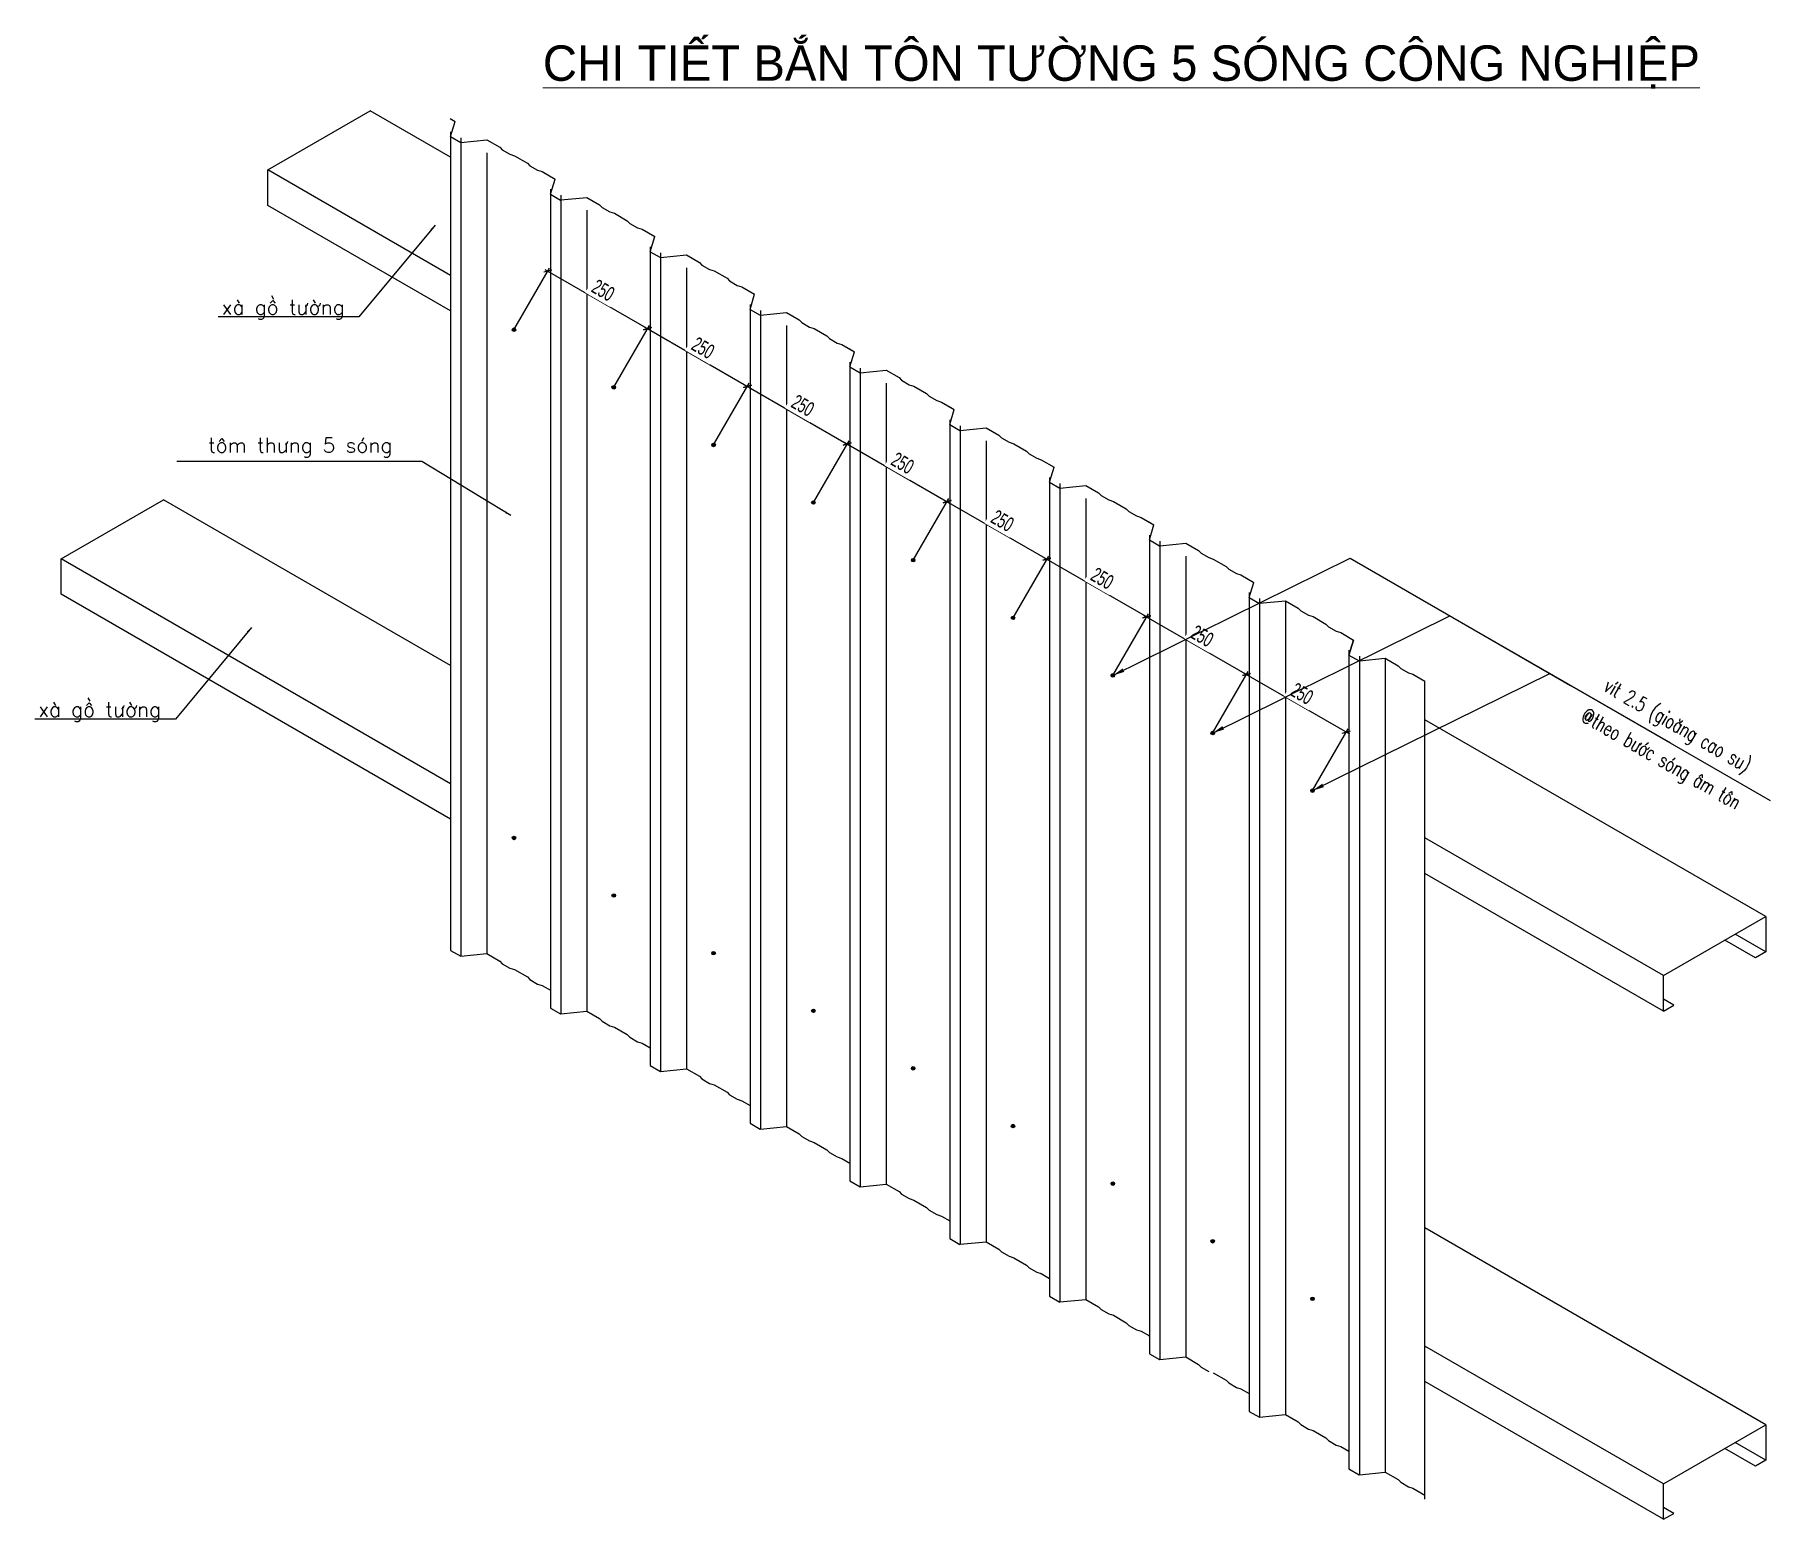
# Model space of a CAD drawing. Header units: inches. Extents: x 2 to 32666, y -5537 to 22.
# Drawn here: x 21521.9 to 21815.5, y -4434.5 to -4183.3 of the extents above; entities that cross this region are included whole.
import ezdxf
from ezdxf.enums import TextEntityAlignment as Align

# ---------------------------------------------------------------- set-up
doc = ezdxf.new("R2010")
doc.units = ezdxf.units.IN
doc.header["$MEASUREMENT"] = 0
doc.layers.get('Defpoints').update_dxf_attribs({"lineweight": 9})
for name, color, linetype, lineweight in [('12H-Text', 3, 'Continuous', 15), ('2H-vua', 2, 'Continuous', 20), ('_TEXT', 3, 'Continuous', 13), ('DETAIL$0$S-Dim', 8, 'Continuous', 20), ('DETAIL$0$S-Hatch', 8, 'Continuous', 13), ('S-Hatch', 8, 'Continuous', 9)]:
    doc.layers.add(name, color=color, linetype=linetype, lineweight=lineweight)
for name, color, linetype in [('2', 2, 'Continuous'), ('251', 251, 'Continuous'), ('3', 3, 'Continuous'), ('3H-manh', 8, 'Continuous'), ('5H-dim', 9, 'Continuous'), ('6', 6, 'Continuous'), ('7', 7, 'Continuous'), ('BAO KHUNG', 31, 'Continuous'), ('Fast RSQ_A2 Frame$0$Khung ten', 4, 'Continuous'), ('tonmai', 146, 'Continuous')]:
    doc.layers.add(name, color=color, linetype=linetype)
doc.layers.add('Cover text', color=7, linetype='Continuous', true_color=0x52370f)
doc.styles.add('ARIAL-H', font='Vharial.ttf', dxfattribs={"width": 0.8})
doc.styles.add('dim', font='vni-acad.shx', dxfattribs={"width": 0.65})
doc.styles.add('hung', font='vnsimli.shx', dxfattribs={"width": 0.7, "height": 520})
doc.styles.add('Notes', font='ARIALN.TTF')
doc.styles.add('ST3', font='VHAVANB.TTF')
doc.styles.get("Standard").update_dxf_attribs({"font": 'arial.ttf'})
doc.styles.add('style1', font='VHAVAN.TTF')
doc.styles.add('STYLE2', font='VHAVAN.TTF')
doc.styles.add('TIEU DE', font='Vharialn.ttf')
doc.dimstyles.new('1-200', dxfattribs={"dimtxt": 2.5, "dimasz": 1, "dimexe": 0.6, "dimexo": 0, "dimtad": 1, "dimdec": 0, "dimlfac": 200, "dimzin": 0, "dimdsep": 46, "dimtxsty": 'dim', "dimblk": 'OBLIQUE', "dimcen": 1, "dimdle": 0.6, "dimclrd": 8, "dimclre": 8, "dimclrt": 6, "dimadec": 0, "dimazin": 0, "dimtfac": 1, "dimtdec": 0, "dimtofl": 0, "dimtmove": 0, "dimatfit": 3, "dimfxl": 1, "dimtolj": 1, "dimtzin": 0, "dimlwd": -1, "dimlwe": -1, "dimarcsym": 0})
doc.dimstyles.new('5', dxfattribs={"dimtxt": 2.5, "dimasz": 1, "dimexe": 0.6, "dimexo": 0, "dimtad": 1, "dimdec": 0, "dimlfac": 5, "dimzin": 0, "dimdsep": 46, "dimtxsty": 'dim', "dimblk": 'OBLIQUE', "dimcen": 1, "dimdle": 0.6, "dimclrd": 8, "dimclre": 8, "dimclrt": 3, "dimadec": 0, "dimazin": 0, "dimtfac": 1, "dimtdec": 0, "dimtix": 1, "dimtofl": 0, "dimtmove": 0, "dimatfit": 3, "dimfxl": 1, "dimtolj": 1, "dimtzin": 0, "dimlwd": -1, "dimlwe": -1, "dimarcsym": 0})
doc.dimstyles.new('PS1', dxfattribs={"dimtxt": 10, "dimasz": 2, "dimexe": 5, "dimexo": 5, "dimgap": 5, "dimtad": 1, "dimdec": 0, "dimrnd": 1, "dimzin": 12, "dimdsep": 46, "dimtxsty": 'Notes', "dimcen": 2, "dimadec": 1, "dimazin": 2, "dimtfac": 1, "dimtdec": 0, "dimtmove": 2, "dimatfit": 2, "dimfxl": 1, "dimtolj": 1, "dimtzin": 0, "dimarcsym": 0})

msp = doc.modelspace()

# ---------------------------------------------------------------- texts
at = {"layer": '12H-Text', "style": 'hung'}
for s, p in [('xµ gå t\xadêng', (21563.9124, -4229.3967)), ('t«m th\xadng 5 sãng', (21566.8092, -4252.7701)), ('xµ gå t\xadêng', (21532.8542, -4297.4653))]:
    msp.add_text(s, height=2.5, dxfattribs=at).set_placement(p, align=Align.MIDDLE_CENTER)
at = {"layer": '12H-Text', "char_height": 2.5, "width": 331.810854, "attachment_point": 5, "rotation": 330, "style": 'hung'}
for s, insert in [('vÝt 2.5 (gio¨ng cao su)', (21799.6337, -4300.4885)), ('@theo b\xadíc sãng ©m t«n', (21796.8378, -4306.1592))]:
    msp.add_mtext(s, dxfattribs=dict(at, insert=insert))
at = {"layer": '_TEXT', "style": 'ST3'}
msp.add_text('%%Uchi tiÕt b¾n t«n t\xadêng 5 sãng c«ng nghiÖp', height=5.990566, dxfattribs=at).set_placement((21705.7215, -4191.0989), align=Align.CENTER)

# ---------------------------------------------------------------- blocks, each defined once
blk = doc.blocks.new('_Oblique')
at = {"color": 0, "linetype": 'ByBlock', "lineweight": -2}
blk.add_line((-0.5, -0.5), (0.5, 0.5), dxfattribs=at)
blk = doc.blocks.new('*D6519')
at = {"layer": '5H-dim', "color": 8, "transparency": 16777216}
for p, q in [((21602.95, -4233.21), (21608.98, -4222.78)), ((21608.16, -4223), (21626.09, -4233.35)), ((21619.84, -4242.96), (21625.87, -4232.53))]:
    blk.add_line(p, q, dxfattribs=at)
at = {"layer": 'Defpoints', "color": 0, "transparency": 16777216}
for p in [(21602.95, -4233.21), (21625.57, -4233.05), (21619.84, -4242.96)]:
    blk.add_point(p, dxfattribs=at)
at = {"layer": '5H-dim', "color": 8, "transparency": 16777216}
for p, rotation in [((21608.68, -4223.3), 149.9999999999804), ((21625.57, -4233.05), 329.9999999999803)]:
    blk.add_blockref('_Oblique', p, dxfattribs=dict(at, rotation=rotation))
at = {"layer": '5H-dim', "color": 3, "transparency": 16777216, "insert": (21618.06, -4226.55), "char_height": 2.5, "attachment_point": 5, "rotation": 330, "style": 'dim', "bg_fill": 3, "box_fill_scale": 1.25, "bg_fill_color": 256, "bg_fill_true_color": 13158600, "bg_fill_transparency": 0}
blk.add_mtext('\\A1;250', dxfattribs=at)
blk = doc.blocks.new('*D6520')
at = {"layer": '5H-dim', "color": 8, "transparency": 16777216}
for p, q in [((21619.84, -4242.96), (21625.87, -4232.53)), ((21625.05, -4232.75), (21642.97, -4243.1)), ((21636.73, -4252.71), (21642.75, -4242.28))]:
    blk.add_line(p, q, dxfattribs=at)
at = {"layer": 'Defpoints', "color": 0, "transparency": 16777216}
for p in [(21619.84, -4242.96), (21642.45, -4242.8), (21636.73, -4252.71)]:
    blk.add_point(p, dxfattribs=at)
at = {"layer": '5H-dim', "color": 8, "transparency": 16777216}
for p, rotation in [((21625.57, -4233.05), 150.0000000000757), ((21642.45, -4242.8), 330.0000000000757)]:
    blk.add_blockref('_Oblique', p, dxfattribs=dict(at, rotation=rotation))
at = {"layer": '5H-dim', "color": 3, "transparency": 16777216, "insert": (21634.95, -4236.3), "char_height": 2.5, "attachment_point": 5, "rotation": 330, "style": 'dim', "bg_fill": 3, "box_fill_scale": 1.25, "bg_fill_color": 256, "bg_fill_true_color": 13158600, "bg_fill_transparency": 0}
blk.add_mtext('\\A1;250', dxfattribs=at)
blk = doc.blocks.new('*D6521')
at = {"layer": '5H-dim', "color": 8, "transparency": 16777216}
for p, q in [((21636.73, -4252.71), (21642.75, -4242.28)), ((21641.93, -4242.5), (21659.86, -4252.85)), ((21653.61, -4262.46), (21659.64, -4252.03))]:
    blk.add_line(p, q, dxfattribs=at)
at = {"layer": 'Defpoints', "color": 0, "transparency": 16777216}
for p in [(21636.73, -4252.71), (21659.34, -4252.55), (21653.61, -4262.46)]:
    blk.add_point(p, dxfattribs=at)
at = {"layer": '5H-dim', "color": 8, "transparency": 16777216}
for p, rotation in [((21642.45, -4242.8), 150.0000000000017), ((21659.34, -4252.55), 330.0000000000017)]:
    blk.add_blockref('_Oblique', p, dxfattribs=dict(at, rotation=rotation))
at = {"layer": '5H-dim', "color": 3, "transparency": 16777216, "insert": (21651.84, -4246.05), "char_height": 2.5, "attachment_point": 5, "rotation": 330, "style": 'dim', "bg_fill": 3, "box_fill_scale": 1.25, "bg_fill_color": 256, "bg_fill_true_color": 13158600, "bg_fill_transparency": 0}
blk.add_mtext('\\A1;250', dxfattribs=at)
blk = doc.blocks.new('*D6522')
at = {"layer": '5H-dim', "color": 8, "transparency": 16777216}
for p, q in [((21653.61, -4262.46), (21659.64, -4252.03)), ((21658.82, -4252.25), (21676.75, -4262.6)), ((21670.5, -4272.21), (21676.53, -4261.78))]:
    blk.add_line(p, q, dxfattribs=at)
at = {"layer": 'Defpoints', "color": 0, "transparency": 16777216}
for p in [(21653.61, -4262.46), (21676.23, -4262.3), (21670.5, -4272.21)]:
    blk.add_point(p, dxfattribs=at)
at = {"layer": '5H-dim', "color": 8, "transparency": 16777216}
for p, rotation in [((21659.34, -4252.55), 150.0000000000017), ((21676.23, -4262.3), 330.0000000000017)]:
    blk.add_blockref('_Oblique', p, dxfattribs=dict(at, rotation=rotation))
at = {"layer": '5H-dim', "color": 3, "transparency": 16777216, "insert": (21668.72, -4255.8), "char_height": 2.5, "attachment_point": 5, "rotation": 330, "style": 'dim', "bg_fill": 3, "box_fill_scale": 1.25, "bg_fill_color": 256, "bg_fill_true_color": 13158600, "bg_fill_transparency": 0}
blk.add_mtext('\\A1;250', dxfattribs=at)
blk = doc.blocks.new('*D6523')
at = {"layer": '5H-dim', "color": 8, "transparency": 16777216}
for p, q in [((21670.5, -4272.21), (21676.53, -4261.78)), ((21675.71, -4262), (21693.64, -4272.35)), ((21687.39, -4281.96), (21693.42, -4271.53))]:
    blk.add_line(p, q, dxfattribs=at)
at = {"layer": 'Defpoints', "color": 0, "transparency": 16777216}
for p in [(21693.12, -4272.05), (21670.5, -4272.21), (21687.39, -4281.96)]:
    blk.add_point(p, dxfattribs=at)
at = {"layer": '5H-dim', "color": 8, "transparency": 16777216}
for p, rotation in [((21676.23, -4262.3), 150.0000000000017), ((21693.12, -4272.05), 330.0000000000017)]:
    blk.add_blockref('_Oblique', p, dxfattribs=dict(at, rotation=rotation))
at = {"layer": '5H-dim', "color": 3, "transparency": 16777216, "insert": (21685.61, -4265.55), "char_height": 2.5, "attachment_point": 5, "rotation": 330, "style": 'dim', "bg_fill": 3, "box_fill_scale": 1.25, "bg_fill_color": 256, "bg_fill_true_color": 13158600, "bg_fill_transparency": 0}
blk.add_mtext('\\A1;250', dxfattribs=at)
blk = doc.blocks.new('*D6524')
at = {"layer": '5H-dim', "color": 8, "transparency": 16777216}
for p, q in [((21687.39, -4281.96), (21693.42, -4271.53)), ((21692.6, -4271.75), (21710.52, -4282.1)), ((21704.28, -4291.71), (21710.3, -4281.28))]:
    blk.add_line(p, q, dxfattribs=at)
at = {"layer": 'Defpoints', "color": 0, "transparency": 16777216}
for p in [(21687.39, -4281.96), (21710, -4281.8), (21704.28, -4291.71)]:
    blk.add_point(p, dxfattribs=at)
at = {"layer": '5H-dim', "color": 8, "transparency": 16777216}
for p, rotation in [((21693.12, -4272.05), 150.0000000000017), ((21710, -4281.8), 330.0000000000017)]:
    blk.add_blockref('_Oblique', p, dxfattribs=dict(at, rotation=rotation))
at = {"layer": '5H-dim', "color": 3, "transparency": 16777216, "insert": (21702.5, -4275.3), "char_height": 2.5, "attachment_point": 5, "rotation": 330, "style": 'dim', "bg_fill": 3, "box_fill_scale": 1.25, "bg_fill_color": 256, "bg_fill_true_color": 13158600, "bg_fill_transparency": 0}
blk.add_mtext('\\A1;250', dxfattribs=at)
blk = doc.blocks.new('*D6525')
at = {"layer": '5H-dim', "color": 8, "transparency": 16777216}
for p, q in [((21704.28, -4291.71), (21710.3, -4281.28)), ((21709.48, -4281.5), (21727.41, -4291.85)), ((21721.16, -4301.46), (21727.19, -4291.03))]:
    blk.add_line(p, q, dxfattribs=at)
at = {"layer": 'Defpoints', "color": 0, "transparency": 16777216}
for p in [(21704.28, -4291.71), (21726.89, -4291.55), (21721.16, -4301.46)]:
    blk.add_point(p, dxfattribs=at)
at = {"layer": '5H-dim', "color": 8, "transparency": 16777216}
for p, rotation in [((21710, -4281.8), 150.0000000000017), ((21726.89, -4291.55), 330.0000000000017)]:
    blk.add_blockref('_Oblique', p, dxfattribs=dict(at, rotation=rotation))
at = {"layer": '5H-dim', "color": 3, "transparency": 16777216, "insert": (21719.39, -4285.05), "char_height": 2.5, "attachment_point": 5, "rotation": 330, "style": 'dim', "bg_fill": 3, "box_fill_scale": 1.25, "bg_fill_color": 256, "bg_fill_true_color": 13158600, "bg_fill_transparency": 0}
blk.add_mtext('\\A1;250', dxfattribs=at)
blk = doc.blocks.new('*D6526')
at = {"layer": '5H-dim', "color": 8, "transparency": 16777216}
for p, q in [((21721.16, -4301.46), (21727.19, -4291.03)), ((21726.37, -4291.25), (21744.3, -4301.6)), ((21738.05, -4311.21), (21744.08, -4300.78))]:
    blk.add_line(p, q, dxfattribs=at)
at = {"layer": 'Defpoints', "color": 0, "transparency": 16777216}
for p in [(21721.16, -4301.46), (21743.78, -4301.3), (21738.05, -4311.21)]:
    blk.add_point(p, dxfattribs=at)
at = {"layer": '5H-dim', "color": 8, "transparency": 16777216}
for p, rotation in [((21726.89, -4291.55), 149.9999999999804), ((21743.78, -4301.3), 329.9999999999803)]:
    blk.add_blockref('_Oblique', p, dxfattribs=dict(at, rotation=rotation))
at = {"layer": '5H-dim', "color": 3, "transparency": 16777216, "insert": (21736.27, -4294.8), "char_height": 2.5, "attachment_point": 5, "rotation": 330, "style": 'dim', "bg_fill": 3, "box_fill_scale": 1.25, "bg_fill_color": 256, "bg_fill_true_color": 13158600, "bg_fill_transparency": 0}
blk.add_mtext('\\A1;250', dxfattribs=at)
blk = doc.blocks.new('DETAIL$0$MARK')
at = {"layer": 'DETAIL$0$S-Hatch', "linetype": 'Continuous'}
h = blk.add_hatch(dxfattribs=at)
h.set_pattern_fill('ANSI31', color=256, scale=50, style=0)
h.paths.add_polyline_path([(1667849.6, -1156933.2), (1667909.3, -1156997), (1668012, -1156885.1), (1667913.5, -1156966.7)])
at = {"layer": 'DETAIL$0$S-Dim', "linetype": 'Continuous'}
blk.add_lwpolyline([(1667849.6, -1156933.2), (1667909.3, -1156997), (1668012, -1156885.1), (1667913.5, -1156966.7), (1667849.6, -1156933.2)], dxfattribs=at)
blk = doc.blocks.new('logo cpt')
at = {"layer": '2H-vua', "ltscale": 2}
h = blk.add_hatch(color=1, dxfattribs=at)
h.dxf.hatch_style = 1
edge = h.paths.add_edge_path()
edge.add_line((0, 0), (-59.28, -26.16))
edge.add_spline(control_points=[(-59.28, -26.16), (-59.31, -26.17), (-59.37, -26.19), (-59.37, -26.26), (-59.38, -26.29)], knot_values=[0, 0, 0, 0, 0.090528, 0.18293, 0.18293, 0.18293, 0.18293], degree=3, periodic=0)
edge.add_line((-59.38, -26.29), (-59.38, -28.41))
edge.add_spline(control_points=[(-59.38, -28.41), (-59.38, -28.44), (-59.37, -28.48), (-59.33, -28.53), (-59.27, -28.56), (-59.23, -28.54), (-59.21, -28.54)], knot_values=[0, 0, 0, 0, 0.068206, 0.126958, 0.189177, 0.244498, 0.244498, 0.244498, 0.244498], degree=3, periodic=0)
edge.add_line((-59.21, -28.54), (-57.35, -27.73))
edge.add_line((-57.35, -27.73), (-55.98, -27.16))
edge.add_line((-55.98, -27.16), (-54.9, -26.72))
edge.add_line((-54.9, -26.72), (-53.9, -26.33))
edge.add_line((-53.9, -26.33), (-52.38, -25.75))
edge.add_line((-52.38, -25.75), (-50.19, -24.97))
edge.add_line((-50.19, -24.97), (-49.02, -24.58))
edge.add_line((-49.02, -24.58), (-47.95, -24.23))
edge.add_line((-47.95, -24.23), (-46.17, -23.67))
edge.add_line((-46.17, -23.67), (-44.71, -23.24))
edge.add_line((-44.71, -23.24), (-43.01, -22.77))
edge.add_spline(control_points=[(-43.01, -22.77), (-40.85, -22.24), (-35.09, -20.81), (-24.45, -19.2), (-12.26, -18.04), (-3.72, -17.9), (0, -17.84)], knot_values=[0, 0, 0, 0, 6.689632, 17.790922, 32.231173, 43.398154, 43.398154, 43.398154, 43.398154], degree=3, periodic=0)
edge.add_spline(control_points=[(0, -17.84), (3.72, -17.9), (12.26, -18.04), (24.45, -19.2), (35.09, -20.81), (40.85, -22.24), (43.01, -22.77)], knot_values=[0, 0, 0, 0, 11.166981, 25.607232, 36.708522, 43.398154, 43.398154, 43.398154, 43.398154], degree=3, periodic=0)
edge.add_line((43.01, -22.77), (44.71, -23.24))
edge.add_line((44.71, -23.24), (46.17, -23.67))
edge.add_line((46.17, -23.67), (47.95, -24.23))
edge.add_line((47.95, -24.23), (49.02, -24.58))
edge.add_line((49.02, -24.58), (50.19, -24.97))
edge.add_line((50.19, -24.97), (52.38, -25.75))
edge.add_line((52.38, -25.75), (53.9, -26.33))
edge.add_line((53.9, -26.33), (54.9, -26.72))
edge.add_line((54.9, -26.72), (55.98, -27.16))
edge.add_line((55.98, -27.16), (57.35, -27.73))
edge.add_line((57.35, -27.73), (59.21, -28.54))
edge.add_spline(control_points=[(59.21, -28.54), (59.23, -28.54), (59.27, -28.56), (59.33, -28.53), (59.37, -28.48), (59.38, -28.44), (59.38, -28.41)], knot_values=[0, 0, 0, 0, 0.055322, 0.11754, 0.176292, 0.244498, 0.244498, 0.244498, 0.244498], degree=3, periodic=0)
edge.add_line((59.38, -28.41), (59.38, -26.29))
edge.add_spline(control_points=[(59.38, -26.29), (59.37, -26.26), (59.37, -26.19), (59.31, -26.17), (59.28, -26.16)], knot_values=[0, 0, 0, 0, 0.092401, 0.18293, 0.18293, 0.18293, 0.18293], degree=3, periodic=0)
edge.add_line((59.28, -26.16), (0, 0))
edge = h.paths.add_edge_path(flags=16)
edge.add_line((1, -5.35), (16.53, -11.63))
edge.add_line((16.53, -11.63), (16.53, -15.41))
edge.add_spline(control_points=[(16.53, -15.41), (13.87, -15.09), (8.7, -14.61), (3.52, -14.47), (1, -14.4)], knot_values=[18.676889, 18.676889, 18.676889, 18.676889, 26.68916, 34.246708, 34.246708, 34.246708, 34.246708], degree=3, periodic=0)
edge.add_line((1, -14.4), (1, -5.35))
edge = h.paths.add_edge_path(flags=16)
edge.add_line((-1, -5.35), (-1, -14.4))
edge.add_spline(control_points=[(-1, -14.4), (-3.52, -14.47), (-8.7, -14.61), (-13.87, -15.09), (-16.53, -15.41)], knot_values=[18.676889, 18.676889, 18.676889, 18.676889, 26.234437, 34.246708, 34.246708, 34.246708, 34.246708], degree=3, periodic=0)
edge.add_line((-16.53, -15.41), (-16.53, -11.63))
edge.add_line((-16.53, -11.63), (-1, -5.35))
edge = h.paths.add_edge_path(flags=16)
edge.add_line((18.5, -12.43), (34.83, -19.03))
edge.add_spline(control_points=[(34.83, -19.03), (32.36, -18.38), (26.98, -16.96), (21.48, -16.05), (18.5, -15.66)], knot_values=[0, 0, 0, 0, 7.661393, 16.695244, 16.695244, 16.695244, 16.695244], degree=3, periodic=0)
edge.add_line((18.5, -15.66), (18.5, -12.43))
edge = h.paths.add_edge_path(flags=16)
edge.add_line((-18.5, -12.43), (-18.5, -15.66))
edge.add_spline(control_points=[(-18.5, -15.66), (-21.48, -16.05), (-26.98, -16.96), (-32.36, -18.38), (-34.83, -19.03)], knot_values=[0, 0, 0, 0, 9.033851, 16.695244, 16.695244, 16.695244, 16.695244], degree=3, periodic=0)
edge.add_line((-34.83, -19.03), (-18.5, -12.43))
at = {"layer": '2H-vua', "ltscale": 2, "true_color": 0x0000bd}
h = blk.add_hatch(color=172, dxfattribs=at)
h.dxf.hatch_style = 1
edge = h.paths.add_edge_path()
edge.add_line((-26.5, -35.34), (-28.99, -35.34))
edge.add_line((-28.99, -35.34), (-28.99, -39.84))
edge.add_spline(control_points=[(-28.99, -39.84), (-29, -40.07), (-29.02, -40.54), (-29.09, -41.2), (-29.29, -41.79), (-29.8, -42.27), (-30.47, -42.47), (-31.2, -42.69), (-31.94, -42.73), (-32.8, -42.8), (-33.81, -42.91), (-34.93, -42.9), (-35.93, -42.82), (-36.77, -42.59), (-37.47, -42.32), (-38.08, -41.94), (-38.52, -41.41), (-38.8, -40.91), (-38.83, -40.47), (-38.85, -40.28), (-38.86, -40.21)], knot_values=[0, 0, 0, 0, 0.679106, 1.416411, 1.991685, 2.486653, 3.449332, 4.04487, 4.779635, 5.6579, 6.651397, 7.82701, 9.009902, 9.65126, 10.433258, 11.240547, 11.77736, 12.501996, 12.886685, 13.084173, 13.084173, 13.084173, 13.084173], degree=3, periodic=0)
edge.add_line((-38.86, -40.21), (-39.17, -31.81))
edge.add_spline(control_points=[(-39.17, -31.81), (-39.17, -31.59), (-39.16, -31.29), (-39.1, -30.85), (-38.97, -30.49), (-38.69, -29.83), (-37.66, -29.11), (-35.87, -28.43), (-33.9, -28.14), (-32, -27.91), (-30.76, -27.94), (-29.82, -27.97), (-29.22, -28.15), (-28.64, -28.22), (-28.2, -28.56), (-27.84, -28.81), (-27.63, -29.16), (-27.45, -29.48), (-27.39, -29.81), (-27.43, -30.11), (-27.48, -30.29), (-27.5, -30.39)], knot_values=[0, 0, 0, 0, 0.639974, 0.927001, 1.315485, 1.784934, 3.04414, 4.896322, 7.542101, 8.98199, 10.633425, 11.259738, 11.786572, 12.490614, 12.976547, 13.417104, 13.795301, 14.182315, 14.521901, 14.772084, 15.08434, 15.08434, 15.08434, 15.08434], degree=3, periodic=0)
edge.add_line((-27.5, -30.39), (-25.1, -30.39))
edge.add_spline(control_points=[(-25.1, -30.39), (-25.1, -28.25), (-25.1, -26.11), (-25.1, -23.97)], knot_values=[1.660641, 1.660641, 1.660641, 1.660641, 2.000673, 2.000673, 2.000673, 2.000673], weights=[1, 1, 1, 1], degree=3, periodic=0)
edge.add_spline(control_points=[(-25.1, -23.97), (-25.93, -23.97), (-28.92, -24.01), (-33.62, -24.4), (-40.91, -25.61), (-48.29, -27.05), (-54.76, -29.38), (-57.82, -31.52), (-58.67, -32.62), (-58.88, -32.89)], knot_values=[0, 0, 0, 0, 2.488239, 8.970845, 14.111923, 24.664854, 31.502662, 34.620973, 35.647344, 35.647344, 35.647344, 35.647344], degree=3, periodic=0)
edge.add_spline(control_points=[(-58.88, -32.89), (-58.98, -33.08), (-59.15, -33.41), (-59.22, -33.78), (-59.24, -33.93)], knot_values=[0, 0, 0, 0, 0.649396, 1.111903, 1.111903, 1.111903, 1.111903], degree=3, periodic=0)
edge.add_line((-59.24, -33.93), (-59.24, -39.71))
edge.add_spline(control_points=[(-59.24, -39.71), (-59.1, -40.24), (-58.82, -41.31), (-57.95, -41.99), (-57.53, -42.34)], knot_values=[0, 0, 0, 0, 1.615996, 3.213839, 3.213839, 3.213839, 3.213839], degree=3, periodic=0)
edge.add_line((-57.53, -42.34), (-39.92, -42.34))
edge.add_line((-39.92, -42.34), (-39.92, -43.13))
edge.add_line((-39.92, -43.13), (-56.56, -43.13))
edge.add_spline(control_points=[(-56.56, -43.13), (-56.09, -43.47), (-55.56, -43.76), (-55.02, -44)], knot_values=[4.464767, 4.464767, 4.464767, 4.464767, 6.233584, 6.233584, 6.233584, 6.233584], degree=3, periodic=0)
edge.add_line((-55.02, -44), (-39.92, -44))
edge.add_line((-39.92, -44), (-39.92, -44.79))
edge.add_line((-39.92, -44.79), (-52.7, -44.79))
edge.add_spline(control_points=[(-52.7, -44.79), (-52.07, -44.99), (-50.81, -45.37), (-49.5, -45.53), (-48.84, -45.62)], knot_values=[0, 0, 0, 0, 1.969376, 3.947208, 3.947208, 3.947208, 3.947208], degree=3, periodic=0)
edge.add_line((-48.84, -45.62), (-39.95, -45.62))
edge.add_line((-39.95, -45.62), (-39.95, -46.28))
edge.add_line((-39.95, -46.28), (-26.5, -46.28))
edge.add_line((-26.5, -46.28), (-26.5, -35.34))
h.paths.add_polyline_path([(-39.92, -41.5), (-57.6, -41.5), (-57.6, -40.71), (-39.92, -40.71)], flags=16)
h.paths.add_polyline_path([(-39.92, -39.86), (-57.6, -39.86), (-57.6, -39.07), (-39.92, -39.07)], flags=16)
h.paths.add_polyline_path([(-39.92, -38.21), (-57.6, -38.21), (-57.6, -37.42), (-39.92, -37.42)], flags=16)
edge = h.paths.add_edge_path()
edge.add_spline(control_points=[(-22.03, -30.39), (-22.03, -28.29), (-22.03, -26.17), (-22.03, -24.02)], knot_values=[1.658755, 1.658755, 1.658755, 1.658755, 1.987897, 1.987897, 1.987897, 1.987897], weights=[1, 1, 1, 1], degree=3, periodic=0)
edge.add_spline(control_points=[(-22.03, -24.02), (-22.14, -24.01), (-22.36, -24.01), (-22.58, -24), (-22.69, -24)], knot_values=[38.051452, 38.051452, 38.051452, 38.051452, 38.385889, 38.719297, 38.719297, 38.719297, 38.719297], degree=3, periodic=0)
edge.add_spline(control_points=[(-22.69, -24), (-22.69, -26.13), (-22.69, -28.26), (-22.69, -30.39)], knot_values=[0.65234, 0.65234, 0.65234, 0.65234, 0.984869, 0.984869, 0.984869, 0.984869], weights=[1, 1, 1, 1], degree=3, periodic=0)
edge.add_line((-22.69, -30.39), (-22.03, -30.39))
edge = h.paths.add_edge_path()
edge.add_spline(control_points=[(-18.92, -27.31), (-18.92, -26.28), (-18.92, -25.24), (-18.92, -24.18)], knot_values=[1.815146, 1.815146, 1.815146, 1.815146, 1.972104, 1.972104, 1.972104, 1.972104], weights=[1, 1, 1, 1], degree=3, periodic=0)
edge.add_spline(control_points=[(-18.92, -24.18), (-19.15, -24.16), (-19.39, -24.15), (-19.62, -24.13)], knot_values=[41.123651, 41.123651, 41.123651, 41.123651, 41.826885, 41.826885, 41.826885, 41.826885], degree=3, periodic=0)
edge.add_spline(control_points=[(-19.62, -24.13), (-19.62, -26.24), (-19.62, -28.32), (-19.62, -30.39)], knot_values=[0.650819, 0.650819, 0.650819, 0.650819, 0.970014, 0.970014, 0.970014, 0.970014], weights=[1, 1, 1, 1], degree=3, periodic=0)
edge.add_line((-19.62, -30.39), (-18.91, -30.39))
edge.add_spline(control_points=[(-18.91, -30.39), (-18.91, -29.37), (-18.91, -28.35), (-18.92, -27.31)], knot_values=[1.657232, 1.657232, 1.657232, 1.657232, 1.815146, 1.815146, 1.815146, 1.815146], weights=[1, 1, 1, 1], degree=3, periodic=0)
edge = h.paths.add_edge_path()
edge.add_spline(control_points=[(-15.82, -27.47), (-15.82, -26.5), (-15.82, -25.52), (-15.82, -24.52)], knot_values=[1.804407, 1.804407, 1.804407, 1.804407, 1.950128, 1.950128, 1.950128, 1.950128], weights=[1, 1, 1, 1], degree=3, periodic=0)
edge.add_spline(control_points=[(-15.82, -24.52), (-15.85, -24.51), (-15.88, -24.51), (-15.91, -24.5)], knot_values=[44.85263, 44.85263, 44.85263, 44.85263, 44.946366, 44.946366, 44.946366, 44.946366], degree=3, periodic=0)
edge.add_spline(control_points=[(-15.91, -24.5), (-15.93, -24.5), (-16.13, -24.47), (-16.33, -24.45), (-16.51, -24.42)], knot_values=[44.245123, 44.245123, 44.245123, 44.245123, 44.297839, 44.85263, 44.85263, 44.85263, 44.85263], degree=3, periodic=0)
edge.add_spline(control_points=[(-16.51, -24.42), (-16.51, -24.72), (-16.51, -25.01), (-16.51, -25.31)], knot_values=[0.905266, 0.905266, 0.905266, 0.905266, 0.949016, 0.949016, 0.949016, 0.949016], weights=[1, 1, 1, 1], degree=3, periodic=0)
edge.add_spline(control_points=[(-16.51, -25.31), (-16.51, -27.03), (-16.51, -28.72), (-16.51, -30.39)], knot_values=[0.6495, 0.6495, 0.6495, 0.6495, 0.905266, 0.905266, 0.905266, 0.905266], weights=[1, 1, 1, 1], degree=3, periodic=0)
edge.add_line((-16.51, -30.39), (-15.82, -30.39))
edge.add_spline(control_points=[(-15.82, -30.39), (-15.82, -29.95), (-15.82, -29.51), (-15.82, -29.06)], knot_values=[1.656067, 1.656067, 1.656067, 1.656067, 1.723738, 1.723738, 1.723738, 1.723738], weights=[1, 1, 1, 1], degree=3, periodic=0)
edge.add_spline(control_points=[(-15.82, -29.06), (-15.82, -28.54), (-15.82, -28), (-15.82, -27.47)], knot_values=[1.723738, 1.723738, 1.723738, 1.723738, 1.804404, 1.804404, 1.804404, 1.804404], weights=[1, 1, 1, 1], degree=3, periodic=0)
edge.add_spline(control_points=[(-15.82, -27.47), (-15.82, -27.47), (-15.82, -27.47), (-15.82, -27.47)], knot_values=[1.804404, 1.804404, 1.804404, 1.804404, 1.804407, 1.804407, 1.804407, 1.804407], weights=[1, 1, 1, 1], degree=3, periodic=0)
edge = h.paths.add_edge_path()
edge.add_spline(control_points=[(-12.74, -28), (-12.74, -27.04), (-12.74, -26.06), (-12.74, -25.07)], knot_values=[1.776179, 1.776179, 1.776179, 1.776179, 1.920589, 1.920589, 1.920589, 1.920589], weights=[1, 1, 1, 1], degree=3, periodic=0)
edge.add_spline(control_points=[(-12.74, -25.07), (-12.97, -25.03), (-13.19, -24.98), (-13.42, -24.94)], knot_values=[47.389322, 47.389322, 47.389322, 47.389322, 48.075391, 48.075391, 48.075391, 48.075391], degree=3, periodic=0)
edge.add_spline(control_points=[(-13.42, -24.94), (-13.42, -24.94), (-13.42, -24.94), (-13.42, -24.94)], knot_values=[47.389171, 47.389171, 47.389171, 47.389171, 47.389322, 47.389322, 47.389322, 47.389322], degree=3, periodic=0)
edge.add_spline(control_points=[(-13.42, -24.94), (-13.42, -25.39), (-13.42, -25.84), (-13.42, -26.29)], knot_values=[0.854166, 0.854166, 0.854166, 0.854166, 0.920674, 0.920674, 0.920674, 0.920674], weights=[1, 1, 1, 1], degree=3, periodic=0)
edge.add_spline(control_points=[(-13.42, -26.29), (-13.42, -26.57), (-13.42, -26.84), (-13.42, -27.12)], knot_values=[0.813011, 0.813011, 0.813011, 0.813011, 0.854166, 0.854166, 0.854166, 0.854166], weights=[1, 1, 1, 1], degree=3, periodic=0)
edge.add_spline(control_points=[(-13.42, -27.12), (-13.42, -27.3), (-13.42, -27.49), (-13.42, -27.67)], knot_values=[0.785786, 0.785786, 0.785786, 0.785786, 0.813011, 0.813011, 0.813011, 0.813011], weights=[1, 1, 1, 1], degree=3, periodic=0)
edge.add_spline(control_points=[(-13.42, -27.67), (-13.42, -28.58), (-13.42, -29.47), (-13.42, -30.37)], knot_values=[0.649905, 0.649905, 0.649905, 0.649905, 0.785786, 0.785786, 0.785786, 0.785786], weights=[1, 1, 1, 1], degree=3, periodic=0)
edge.add_spline(control_points=[(-13.42, -30.37), (-13.42, -30.37), (-13.42, -30.38), (-13.42, -30.39)], knot_values=[0.648777, 0.648777, 0.648777, 0.648777, 0.649905, 0.649905, 0.649905, 0.649905], weights=[1, 1, 1, 1], degree=3, periodic=0)
edge.add_line((-13.42, -30.39), (-12.74, -30.39))
edge.add_spline(control_points=[(-12.74, -30.39), (-12.74, -30.03), (-12.74, -29.67), (-12.74, -29.31)], knot_values=[1.655439, 1.655439, 1.655439, 1.655439, 1.710581, 1.710581, 1.710581, 1.710581], weights=[1, 1, 1, 1], degree=3, periodic=0)
edge.add_spline(control_points=[(-12.74, -29.31), (-12.74, -29.03), (-12.74, -28.75), (-12.74, -28.48)], knot_values=[1.710581, 1.710581, 1.710581, 1.710581, 1.752409, 1.752409, 1.752409, 1.752409], weights=[1, 1, 1, 1], degree=3, periodic=0)
edge.add_spline(control_points=[(-12.74, -28.48), (-12.74, -28.32), (-12.74, -28.16), (-12.74, -28)], knot_values=[1.752409, 1.752409, 1.752409, 1.752409, 1.776179, 1.776179, 1.776179, 1.776179], weights=[1, 1, 1, 1], degree=3, periodic=0)
edge = h.paths.add_edge_path()
edge.add_spline(control_points=[(-9.67, -25.82), (-9.75, -25.79), (-9.97, -25.69), (-10.2, -25.63), (-10.34, -25.6)], knot_values=[0, 0, 0, 0, 0.271115, 0.703489, 0.703489, 0.703489, 0.703489], degree=3, periodic=0)
edge.add_spline(control_points=[(-10.34, -25.6), (-10.34, -25.82), (-10.34, -26.04), (-10.34, -26.26)], knot_values=[0.854515, 0.854515, 0.854515, 0.854515, 0.88662, 0.88662, 0.88662, 0.88662], weights=[1, 1, 1, 1], degree=3, periodic=0)
edge.add_spline(control_points=[(-10.34, -26.26), (-10.34, -26.3), (-10.34, -26.34), (-10.34, -26.38)], knot_values=[0.848481, 0.848481, 0.848481, 0.848481, 0.854515, 0.854515, 0.854515, 0.854515], weights=[1, 1, 1, 1], degree=3, periodic=0)
edge.add_spline(control_points=[(-10.34, -26.38), (-10.34, -26.74), (-10.34, -27.11), (-10.34, -27.47)], knot_values=[0.794629, 0.794629, 0.794629, 0.794629, 0.848481, 0.848481, 0.848481, 0.848481], weights=[1, 1, 1, 1], degree=3, periodic=0)
edge.add_spline(control_points=[(-10.34, -27.47), (-10.34, -28.45), (-10.34, -29.43), (-10.34, -30.39)], knot_values=[0.64839, 0.64839, 0.64839, 0.64839, 0.794629, 0.794629, 0.794629, 0.794629], weights=[1, 1, 1, 1], degree=3, periodic=0)
edge.add_line((-10.34, -30.39), (-9.67, -30.39))
edge.add_spline(control_points=[(-9.67, -30.39), (-9.67, -30.29), (-9.67, -30.18), (-9.67, -30.08)], knot_values=[1.654916, 1.654916, 1.654916, 1.654916, 1.670697, 1.670697, 1.670697, 1.670697], weights=[1, 1, 1, 1], degree=3, periodic=0)
edge.add_spline(control_points=[(-9.67, -30.08), (-9.67, -29.34), (-9.67, -28.6), (-9.67, -27.85)], knot_values=[1.670697, 1.670697, 1.670697, 1.670697, 1.782814, 1.782814, 1.782814, 1.782814], weights=[1, 1, 1, 1], degree=3, periodic=0)
edge.add_spline(control_points=[(-9.67, -27.85), (-9.67, -27.18), (-9.67, -26.51), (-9.67, -25.82)], knot_values=[1.782814, 1.782814, 1.782814, 1.782814, 1.882275, 1.882275, 1.882275, 1.882275], weights=[1, 1, 1, 1], degree=3, periodic=0)
at = {"layer": '2H-vua', "ltscale": 2}
h = blk.add_hatch(color=1, dxfattribs=at)
h.dxf.hatch_style = 1
edge = h.paths.add_edge_path()
edge.add_spline(control_points=[(-22.69, -30.39), (-22.69, -28.26), (-22.69, -26.13), (-22.69, -24)], knot_values=[0.65234, 0.65234, 0.65234, 0.65234, 0.984869, 0.984869, 0.984869, 0.984869], weights=[1, 1, 1, 1], degree=3, periodic=0)
edge.add_spline(control_points=[(-22.69, -24), (-22.69, -22.51), (-22.69, -21.03), (-22.69, -19.54)], knot_values=[0.984869, 0.984869, 0.984869, 0.984869, 1.216541, 1.216541, 1.216541, 1.216541], weights=[1, 1, 1, 1], degree=3, periodic=0)
edge.add_spline(control_points=[(-22.69, -19.54), (-22.7, -19.53), (-22.71, -19.5), (-22.73, -19.47), (-22.77, -19.45), (-22.8, -19.43), (-22.82, -19.43), (-22.84, -19.44)], knot_values=[1.216541, 1.216541, 1.216541, 1.216541, 1.259596, 1.296989, 1.345872, 1.376028, 1.41378, 1.41378, 1.41378, 1.41378], weights=[1, 1, 1, 1, 1, 1, 1, 1], degree=3, periodic=0)
edge.add_line((-22.84, -19.44), (-24.98, -19.74))
edge.add_spline(control_points=[(-24.98, -19.74), (-25, -19.75), (-25.04, -19.76), (-25.08, -19.79), (-25.1, -19.83), (-25.1, -19.86), (-25.1, -19.87)], knot_values=[2.217254, 2.217254, 2.217254, 2.217254, 2.274562, 2.326082, 2.37697, 2.409598, 2.409598, 2.409598, 2.409598], weights=[1, 1, 1, 1, 1, 1, 1], degree=3, periodic=0)
edge.add_spline(control_points=[(-25.1, -19.87), (-25.1, -21.24), (-25.1, -22.6), (-25.1, -23.97)], knot_values=[2.000673, 2.000673, 2.000673, 2.000673, 2.217254, 2.217254, 2.217254, 2.217254], weights=[1, 1, 1, 1], degree=3, periodic=0)
edge.add_spline(control_points=[(-25.1, -23.97), (-25.1, -26.11), (-25.1, -28.25), (-25.1, -30.39)], knot_values=[1.660641, 1.660641, 1.660641, 1.660641, 2.000673, 2.000673, 2.000673, 2.000673], weights=[1, 1, 1, 1], degree=3, periodic=0)
edge.add_spline(control_points=[(-25.1, -30.39), (-25.1, -33.18), (-25.1, -35.97), (-25.1, -38.77)], knot_values=[1.217254, 1.217254, 1.217254, 1.217254, 1.660641, 1.660641, 1.660641, 1.660641], weights=[1, 1, 1, 1], degree=3, periodic=0)
edge.add_spline(control_points=[(-25.1, -38.77), (-25.1, -38.79), (-25.09, -38.84), (-25.03, -38.9), (-24.98, -38.9), (-24.96, -38.9)], knot_values=[1, 1, 1, 1, 1.073403, 1.153898, 1.217254, 1.217254, 1.217254, 1.217254], weights=[1, 1, 1, 1, 1, 1], degree=3, periodic=0)
edge.add_spline(control_points=[(-24.96, -38.9), (-24.25, -38.9), (-23.54, -38.9), (-22.84, -38.9)], knot_values=[0, 0, 0, 0, 1, 1, 1, 1], weights=[1, 1, 1, 1], degree=3, periodic=0)
edge.add_spline(control_points=[(-22.84, -38.9), (-22.81, -38.9), (-22.76, -38.9), (-22.7, -38.84), (-22.7, -38.79), (-22.69, -38.77)], knot_values=[0, 0, 0, 0, 0.063356, 0.156751, 0.216541, 0.216541, 0.216541, 0.216541], weights=[1, 1, 1, 1, 1, 1], degree=3, periodic=0)
edge.add_spline(control_points=[(-22.69, -38.77), (-22.69, -35.97), (-22.69, -33.18), (-22.69, -30.39)], knot_values=[0.216541, 0.216541, 0.216541, 0.216541, 0.65234, 0.65234, 0.65234, 0.65234], weights=[1, 1, 1, 1], degree=3, periodic=0)
edge = h.paths.add_edge_path()
edge.add_spline(control_points=[(-19.62, -30.39), (-19.62, -28.32), (-19.62, -26.24), (-19.62, -24.13)], knot_values=[0.650819, 0.650819, 0.650819, 0.650819, 0.970014, 0.970014, 0.970014, 0.970014], weights=[1, 1, 1, 1], degree=3, periodic=0)
edge.add_spline(control_points=[(-19.62, -24.13), (-19.62, -22.5), (-19.62, -20.85), (-19.62, -19.19)], knot_values=[0.970014, 0.970014, 0.970014, 0.970014, 1.216541, 1.216541, 1.216541, 1.216541], weights=[1, 1, 1, 1], degree=3, periodic=0)
edge.add_spline(control_points=[(-19.62, -19.19), (-19.63, -19.17), (-19.63, -19.15), (-19.66, -19.11), (-19.69, -19.09), (-19.73, -19.07), (-19.75, -19.08), (-19.76, -19.08)], knot_values=[1.216541, 1.216541, 1.216541, 1.216541, 1.259596, 1.296989, 1.345872, 1.376028, 1.41378, 1.41378, 1.41378, 1.41378], weights=[1, 1, 1, 1, 1, 1, 1, 1], degree=3, periodic=0)
edge.add_line((-19.76, -19.08), (-21.91, -19.33))
edge.add_spline(control_points=[(-21.91, -19.33), (-21.93, -19.33), (-21.96, -19.34), (-22, -19.38), (-22.02, -19.42), (-22.03, -19.45), (-22.03, -19.46)], knot_values=[2.217254, 2.217254, 2.217254, 2.217254, 2.274562, 2.326082, 2.37697, 2.409598, 2.409598, 2.409598, 2.409598], weights=[1, 1, 1, 1, 1, 1, 1], degree=3, periodic=0)
edge.add_spline(control_points=[(-22.03, -19.46), (-22.03, -21), (-22.03, -22.52), (-22.03, -24.02)], knot_values=[1.987897, 1.987897, 1.987897, 1.987897, 2.217254, 2.217254, 2.217254, 2.217254], weights=[1, 1, 1, 1], degree=3, periodic=0)
edge.add_spline(control_points=[(-22.03, -24.02), (-22.03, -26.17), (-22.03, -28.29), (-22.03, -30.39)], knot_values=[1.658755, 1.658755, 1.658755, 1.658755, 1.987897, 1.987897, 1.987897, 1.987897], weights=[1, 1, 1, 1], degree=3, periodic=0)
edge.add_spline(control_points=[(-22.03, -30.39), (-22.03, -33.21), (-22.03, -35.99), (-22.03, -38.77)], knot_values=[1.217254, 1.217254, 1.217254, 1.217254, 1.658755, 1.658755, 1.658755, 1.658755], weights=[1, 1, 1, 1], degree=3, periodic=0)
edge.add_spline(control_points=[(-22.03, -38.77), (-22.02, -38.79), (-22.01, -38.84), (-21.96, -38.9), (-21.91, -38.9), (-21.88, -38.9)], knot_values=[1, 1, 1, 1, 1.073403, 1.153898, 1.217254, 1.217254, 1.217254, 1.217254], weights=[1, 1, 1, 1, 1, 1], degree=3, periodic=0)
edge.add_spline(control_points=[(-21.88, -38.9), (-21.18, -38.9), (-20.47, -38.9), (-19.76, -38.9)], knot_values=[0, 0, 0, 0, 1, 1, 1, 1], weights=[1, 1, 1, 1], degree=3, periodic=0)
edge.add_spline(control_points=[(-19.76, -38.9), (-19.74, -38.9), (-19.69, -38.9), (-19.63, -38.84), (-19.62, -38.79), (-19.62, -38.77)], knot_values=[0, 0, 0, 0, 0.063356, 0.156751, 0.216541, 0.216541, 0.216541, 0.216541], weights=[1, 1, 1, 1, 1, 1], degree=3, periodic=0)
edge.add_spline(control_points=[(-19.62, -38.77), (-19.62, -35.98), (-19.62, -33.2), (-19.62, -30.39)], knot_values=[0.216541, 0.216541, 0.216541, 0.216541, 0.650819, 0.650819, 0.650819, 0.650819], weights=[1, 1, 1, 1], degree=3, periodic=0)
edge = h.paths.add_edge_path()
edge.add_spline(control_points=[(-16.51, -30.39), (-16.51, -28.43), (-16.51, -26.45), (-16.51, -24.42)], knot_values=[0.6495, 0.6495, 0.6495, 0.6495, 0.949016, 0.949016, 0.949016, 0.949016], weights=[1, 1, 1, 1], degree=3, periodic=0)
edge.add_spline(control_points=[(-16.51, -24.42), (-16.52, -22.61), (-16.52, -20.77), (-16.53, -18.87)], knot_values=[0.949016, 0.949016, 0.949016, 0.949016, 1.216541, 1.216541, 1.216541, 1.216541], weights=[1, 1, 1, 1], degree=3, periodic=0)
edge.add_spline(control_points=[(-16.53, -18.87), (-16.53, -18.86), (-16.54, -18.83), (-16.56, -18.8), (-16.6, -18.78), (-16.63, -18.76), (-16.66, -18.76), (-16.67, -18.76)], knot_values=[1.216541, 1.216541, 1.216541, 1.216541, 1.259596, 1.296989, 1.345872, 1.376028, 1.41378, 1.41378, 1.41378, 1.41378], weights=[1, 1, 1, 1, 1, 1, 1, 1], degree=3, periodic=0)
edge.add_line((-16.67, -18.76), (-18.81, -18.99))
edge.add_spline(control_points=[(-18.81, -18.99), (-18.83, -18.99), (-18.87, -19), (-18.91, -19.04), (-18.93, -19.08), (-18.93, -19.11), (-18.93, -19.12)], knot_values=[2.217254, 2.217254, 2.217254, 2.217254, 2.274562, 2.326082, 2.37697, 2.409598, 2.409598, 2.409598, 2.409598], weights=[1, 1, 1, 1, 1, 1, 1], degree=3, periodic=0)
edge.add_spline(control_points=[(-18.93, -19.12), (-18.93, -20.85), (-18.92, -22.53), (-18.92, -24.18)], knot_values=[1.972104, 1.972104, 1.972104, 1.972104, 2.217254, 2.217254, 2.217254, 2.217254], weights=[1, 1, 1, 1], degree=3, periodic=0)
edge.add_spline(control_points=[(-18.92, -24.18), (-18.92, -26.3), (-18.91, -28.36), (-18.91, -30.39)], knot_values=[1.657232, 1.657232, 1.657232, 1.657232, 1.972104, 1.972104, 1.972104, 1.972104], weights=[1, 1, 1, 1], degree=3, periodic=0)
edge.add_spline(control_points=[(-18.91, -30.39), (-18.91, -33.22), (-18.91, -36), (-18.91, -38.77)], knot_values=[1.217254, 1.217254, 1.217254, 1.217254, 1.657232, 1.657232, 1.657232, 1.657232], weights=[1, 1, 1, 1], degree=3, periodic=0)
edge.add_spline(control_points=[(-18.91, -38.77), (-18.91, -38.79), (-18.9, -38.84), (-18.84, -38.9), (-18.79, -38.9), (-18.77, -38.9)], knot_values=[1, 1, 1, 1, 1.073403, 1.153898, 1.217254, 1.217254, 1.217254, 1.217254], weights=[1, 1, 1, 1, 1, 1], degree=3, periodic=0)
edge.add_spline(control_points=[(-18.77, -38.9), (-18.06, -38.9), (-17.35, -38.9), (-16.65, -38.9)], knot_values=[0, 0, 0, 0, 1, 1, 1, 1], weights=[1, 1, 1, 1], degree=3, periodic=0)
edge.add_spline(control_points=[(-16.65, -38.9), (-16.63, -38.9), (-16.57, -38.9), (-16.52, -38.84), (-16.51, -38.79), (-16.51, -38.77)], knot_values=[0, 0, 0, 0, 0.063356, 0.156751, 0.216541, 0.216541, 0.216541, 0.216541], weights=[1, 1, 1, 1, 1, 1], degree=3, periodic=0)
edge.add_spline(control_points=[(-16.51, -38.77), (-16.51, -35.99), (-16.51, -33.22), (-16.51, -30.39)], knot_values=[0.216541, 0.216541, 0.216541, 0.216541, 0.6495, 0.6495, 0.6495, 0.6495], weights=[1, 1, 1, 1], degree=3, periodic=0)
edge = h.paths.add_edge_path()
edge.add_spline(control_points=[(-13.42, -30.39), (-13.42, -26.66), (-13.42, -22.82), (-13.42, -18.7)], knot_values=[0.648777, 0.648777, 0.648777, 0.648777, 1.216541, 1.216541, 1.216541, 1.216541], weights=[1, 1, 1, 1], degree=3, periodic=0)
edge.add_spline(control_points=[(-13.42, -18.7), (-13.42, -18.68), (-13.43, -18.66), (-13.45, -18.62), (-13.49, -18.6), (-13.52, -18.58), (-13.54, -18.59), (-13.56, -18.59)], knot_values=[1.216541, 1.216541, 1.216541, 1.216541, 1.259596, 1.296989, 1.345872, 1.376028, 1.41378, 1.41378, 1.41378, 1.41378], weights=[1, 1, 1, 1, 1, 1, 1, 1], degree=3, periodic=0)
edge.add_line((-13.56, -18.59), (-15.7, -18.72))
edge.add_spline(control_points=[(-15.7, -18.72), (-15.72, -18.73), (-15.76, -18.73), (-15.8, -18.77), (-15.82, -18.81), (-15.82, -18.84), (-15.82, -18.85)], knot_values=[2.217254, 2.217254, 2.217254, 2.217254, 2.274562, 2.326082, 2.37697, 2.409598, 2.409598, 2.409598, 2.409598], weights=[1, 1, 1, 1, 1, 1, 1], degree=3, periodic=0)
edge.add_spline(control_points=[(-15.82, -18.85), (-15.82, -20.81), (-15.82, -22.69), (-15.82, -24.52)], knot_values=[1.950128, 1.950128, 1.950128, 1.950128, 2.217254, 2.217254, 2.217254, 2.217254], weights=[1, 1, 1, 1], degree=3, periodic=0)
edge.add_spline(control_points=[(-15.82, -24.52), (-15.82, -26.53), (-15.82, -28.48), (-15.82, -30.39)], knot_values=[1.656067, 1.656067, 1.656067, 1.656067, 1.950128, 1.950128, 1.950128, 1.950128], weights=[1, 1, 1, 1], degree=3, periodic=0)
edge.add_spline(control_points=[(-15.82, -30.39), (-15.82, -33.24), (-15.82, -36), (-15.82, -38.77)], knot_values=[1.217254, 1.217254, 1.217254, 1.217254, 1.656067, 1.656067, 1.656067, 1.656067], weights=[1, 1, 1, 1], degree=3, periodic=0)
edge.add_spline(control_points=[(-15.82, -38.77), (-15.82, -38.79), (-15.81, -38.84), (-15.75, -38.9), (-15.7, -38.9), (-15.68, -38.9)], knot_values=[1, 1, 1, 1, 1.073403, 1.153898, 1.217254, 1.217254, 1.217254, 1.217254], weights=[1, 1, 1, 1, 1, 1], degree=3, periodic=0)
edge.add_spline(control_points=[(-15.68, -38.9), (-14.97, -38.9), (-14.26, -38.9), (-13.56, -38.9)], knot_values=[0, 0, 0, 0, 1, 1, 1, 1], weights=[1, 1, 1, 1], degree=3, periodic=0)
edge.add_spline(control_points=[(-13.56, -38.9), (-13.54, -38.9), (-13.48, -38.9), (-13.43, -38.84), (-13.42, -38.79), (-13.42, -38.77)], knot_values=[0, 0, 0, 0, 0.063356, 0.156751, 0.216541, 0.216541, 0.216541, 0.216541], weights=[1, 1, 1, 1, 1, 1], degree=3, periodic=0)
edge.add_spline(control_points=[(-13.42, -38.77), (-13.42, -36), (-13.42, -33.23), (-13.42, -30.39)], knot_values=[0.216541, 0.216541, 0.216541, 0.216541, 0.648777, 0.648777, 0.648777, 0.648777], weights=[1, 1, 1, 1], degree=3, periodic=0)
edge = h.paths.add_edge_path()
edge.add_spline(control_points=[(-10.34, -30.39), (-10.34, -28.82), (-10.34, -27.23), (-10.34, -25.6)], knot_values=[0.648359, 0.648359, 0.648359, 0.648359, 0.88662, 0.88662, 0.88662, 0.88662], weights=[1, 1, 1, 1], degree=3, periodic=0)
edge.add_spline(control_points=[(-10.34, -25.6), (-10.34, -23.35), (-10.34, -21.02), (-10.34, -18.59)], knot_values=[0.88662, 0.88662, 0.88662, 0.88662, 1.216541, 1.216541, 1.216541, 1.216541], weights=[1, 1, 1, 1], degree=3, periodic=0)
edge.add_spline(control_points=[(-10.34, -18.59), (-10.34, -18.58), (-10.35, -18.55), (-10.37, -18.52), (-10.41, -18.5), (-10.44, -18.48), (-10.47, -18.48), (-10.48, -18.49)], knot_values=[1.216541, 1.216541, 1.216541, 1.216541, 1.259596, 1.296989, 1.345872, 1.376028, 1.41378, 1.41378, 1.41378, 1.41378], weights=[1, 1, 1, 1, 1, 1, 1, 1], degree=3, periodic=0)
edge.add_line((-10.48, -18.49), (-12.62, -18.58))
edge.add_spline(control_points=[(-12.62, -18.58), (-12.64, -18.58), (-12.68, -18.59), (-12.72, -18.62), (-12.74, -18.67), (-12.74, -18.69), (-12.74, -18.7)], knot_values=[2.217254, 2.217254, 2.217254, 2.217254, 2.274562, 2.326082, 2.37697, 2.409598, 2.409598, 2.409598, 2.409598], weights=[1, 1, 1, 1, 1, 1, 1], degree=3, periodic=0)
edge.add_spline(control_points=[(-12.74, -18.7), (-12.74, -20.92), (-12.74, -23.03), (-12.74, -25.07)], knot_values=[1.920589, 1.920589, 1.920589, 1.920589, 2.217254, 2.217254, 2.217254, 2.217254], weights=[1, 1, 1, 1], degree=3, periodic=0)
edge.add_spline(control_points=[(-12.74, -25.07), (-12.74, -26.89), (-12.74, -28.66), (-12.74, -30.39)], knot_values=[1.655439, 1.655439, 1.655439, 1.655439, 1.920589, 1.920589, 1.920589, 1.920589], weights=[1, 1, 1, 1], degree=3, periodic=0)
edge.add_spline(control_points=[(-12.74, -30.39), (-12.74, -33.25), (-12.74, -36.01), (-12.74, -38.77)], knot_values=[1.217254, 1.217254, 1.217254, 1.217254, 1.655439, 1.655439, 1.655439, 1.655439], weights=[1, 1, 1, 1], degree=3, periodic=0)
edge.add_spline(control_points=[(-12.74, -38.77), (-12.74, -38.79), (-12.73, -38.84), (-12.67, -38.9), (-12.62, -38.9), (-12.6, -38.9)], knot_values=[1, 1, 1, 1, 1.073403, 1.153898, 1.217254, 1.217254, 1.217254, 1.217254], weights=[1, 1, 1, 1, 1, 1], degree=3, periodic=0)
edge.add_spline(control_points=[(-12.6, -38.9), (-11.89, -38.9), (-11.19, -38.9), (-10.48, -38.9)], knot_values=[0, 0, 0, 0, 1, 1, 1, 1], weights=[1, 1, 1, 1], degree=3, periodic=0)
edge.add_spline(control_points=[(-10.48, -38.9), (-10.46, -38.9), (-10.4, -38.9), (-10.35, -38.84), (-10.34, -38.79), (-10.34, -38.77)], knot_values=[0, 0, 0, 0, 0.063356, 0.156751, 0.216541, 0.216541, 0.216541, 0.216541], weights=[1, 1, 1, 1, 1, 1], degree=3, periodic=0)
edge.add_spline(control_points=[(-10.34, -38.77), (-10.34, -36), (-10.34, -33.23), (-10.34, -30.39)], knot_values=[0.216541, 0.216541, 0.216541, 0.216541, 0.648359, 0.648359, 0.648359, 0.648359], weights=[1, 1, 1, 1], degree=3, periodic=0)
edge = h.paths.add_edge_path()
edge.add_spline(control_points=[(-7.26, -38.77), (-7.26, -32.36), (-7.26, -25.95), (-7.26, -18.52)], knot_values=[0.216541, 0.216541, 0.216541, 0.216541, 1.216541, 1.216541, 1.216541, 1.216541], weights=[1, 1, 1, 1], degree=3, periodic=0)
edge.add_spline(control_points=[(-7.26, -18.52), (-7.27, -18.51), (-7.28, -18.48), (-7.3, -18.44), (-7.33, -18.43), (-7.37, -18.41), (-7.39, -18.41), (-7.41, -18.41)], knot_values=[1.216541, 1.216541, 1.216541, 1.216541, 1.259596, 1.296989, 1.345872, 1.376028, 1.41378, 1.41378, 1.41378, 1.41378], weights=[1, 1, 1, 1, 1, 1, 1, 1], degree=3, periodic=0)
edge.add_line((-7.41, -18.41), (-9.56, -18.45))
edge.add_spline(control_points=[(-9.56, -18.45), (-9.58, -18.46), (-9.62, -18.46), (-9.66, -18.5), (-9.68, -18.54), (-9.68, -18.57), (-9.68, -18.58)], knot_values=[2.217254, 2.217254, 2.217254, 2.217254, 2.274562, 2.326082, 2.37697, 2.409598, 2.409598, 2.409598, 2.409598], weights=[1, 1, 1, 1, 1, 1, 1], degree=3, periodic=0)
edge.add_spline(control_points=[(-9.68, -18.58), (-9.68, -21.12), (-9.67, -23.52), (-9.67, -25.82)], knot_values=[1.882275, 1.882275, 1.882275, 1.882275, 2.217254, 2.217254, 2.217254, 2.217254], weights=[1, 1, 1, 1], degree=3, periodic=0)
edge.add_spline(control_points=[(-9.67, -25.82), (-9.67, -27.38), (-9.67, -28.9), (-9.67, -30.39)], knot_values=[1.654916, 1.654916, 1.654916, 1.654916, 1.882275, 1.882275, 1.882275, 1.882275], weights=[1, 1, 1, 1], degree=3, periodic=0)
edge.add_spline(control_points=[(-9.67, -30.39), (-9.67, -33.25), (-9.67, -36.01), (-9.67, -38.77)], knot_values=[1.217254, 1.217254, 1.217254, 1.217254, 1.654916, 1.654916, 1.654916, 1.654916], weights=[1, 1, 1, 1], degree=3, periodic=0)
edge.add_spline(control_points=[(-9.67, -38.77), (-9.66, -38.79), (-9.66, -38.84), (-9.6, -38.9), (-9.55, -38.9), (-9.53, -38.9)], knot_values=[1, 1, 1, 1, 1.073403, 1.153898, 1.217254, 1.217254, 1.217254, 1.217254], weights=[1, 1, 1, 1, 1, 1], degree=3, periodic=0)
edge.add_spline(control_points=[(-9.53, -38.9), (-8.82, -38.9), (-8.11, -38.9), (-7.41, -38.9)], knot_values=[0, 0, 0, 0, 1, 1, 1, 1], weights=[1, 1, 1, 1], degree=3, periodic=0)
edge.add_spline(control_points=[(-7.41, -38.9), (-7.38, -38.9), (-7.33, -38.9), (-7.27, -38.84), (-7.27, -38.79), (-7.26, -38.77)], knot_values=[0, 0, 0, 0, 0.063356, 0.156751, 0.216541, 0.216541, 0.216541, 0.216541], weights=[1, 1, 1, 1, 1, 1], degree=3, periodic=0)
h = blk.add_hatch(color=1, dxfattribs=at)
h.dxf.hatch_style = 1
edge = h.paths.add_edge_path()
edge.add_line((19.92, -19.11), (14.53, -18.51))
edge.add_line((14.53, -18.51), (-6.48, -18.44))
edge.add_spline(control_points=[(-6.48, -18.44), (-6.51, -18.45), (-6.57, -18.47), (-6.58, -18.53), (-6.59, -18.57)], knot_values=[0, 0, 0, 0, 0.089636, 0.182425, 0.182425, 0.182425, 0.182425], degree=3, periodic=0)
edge.add_line((-6.59, -18.57), (-6.59, -33.39))
edge.add_spline(control_points=[(-6.59, -33.39), (-6.59, -33.41), (-6.58, -33.45), (-6.54, -33.5), (-6.49, -33.52), (-6.46, -33.52), (-6.45, -33.52)], knot_values=[0, 0, 0, 0, 0.063097, 0.129174, 0.168297, 0.212544, 0.212544, 0.212544, 0.212544], degree=3, periodic=0)
edge.add_line((-6.45, -33.52), (23.67, -33.52))
edge.add_line((23.67, -33.52), (26.14, -32.97))
edge.add_line((26.14, -32.97), (28.27, -31.53))
edge.add_spline(control_points=[(28.27, -31.53), (28.28, -31.52), (28.3, -31.5), (28.32, -31.46), (28.32, -31.42), (28.31, -31.37), (28.27, -31.31), (28.23, -31.3), (28.21, -31.3)], knot_values=[0, 0, 0, 0, 0.033514, 0.084878, 0.12538, 0.170042, 0.238399, 0.300361, 0.300361, 0.300361, 0.300361], degree=3, periodic=0)
edge.add_line((28.21, -31.3), (-3.96, -31.3))
edge.add_line((-3.96, -31.3), (-3.96, -30.76))
edge.add_line((-3.96, -30.76), (28.75, -30.76))
edge.add_spline(control_points=[(28.75, -30.76), (28.77, -30.76), (28.8, -30.75), (28.83, -30.72), (28.83, -30.71)], knot_values=[0, 0, 0, 0, 0.062997, 0.106417, 0.106417, 0.106417, 0.106417], degree=3, periodic=0)
edge.add_line((28.83, -30.71), (29.37, -29.51))
edge.add_line((29.37, -29.51), (29.56, -28.23))
edge.add_spline(control_points=[(29.56, -28.23), (29.56, -28.22), (29.56, -28.2), (29.56, -28.16), (29.55, -28.11), (29.51, -28.07), (29.47, -28.06), (29.46, -28.06)], knot_values=[0, 0, 0, 0, 0.040884, 0.066218, 0.121229, 0.177164, 0.228289, 0.228289, 0.228289, 0.228289], degree=3, periodic=0)
edge.add_line((29.46, -28.06), (8.49, -28.06))
edge.add_spline(control_points=[(8.49, -28.06), (8.47, -28.06), (8.44, -28.06), (8.41, -28.09), (8.4, -28.1)], knot_values=[0, 0, 0, 0, 0.04899, 0.098332, 0.098332, 0.098332, 0.098332], degree=3, periodic=0)
edge.add_spline(control_points=[(8.4, -28.1), (8.35, -28.16), (8.21, -28.34), (7.98, -28.63), (7.55, -28.98), (7.02, -29.34), (6.15, -29.61), (5.32, -29.75), (4.53, -29.81), (4.01, -29.88), (3.7, -29.88), (3.58, -29.89)], knot_values=[0, 0, 0, 0, 0.236793, 0.682468, 1.105452, 1.89334, 2.59371, 3.796984, 4.419716, 4.981029, 5.354653, 5.354653, 5.354653, 5.354653], degree=3, periodic=0)
edge.add_line((3.58, -29.89), (-4.27, -29.89))
edge.add_line((-4.27, -29.89), (-4.27, -22.66))
edge.add_line((-4.27, -22.66), (3.53, -22.66))
edge.add_spline(control_points=[(3.53, -22.66), (3.86, -22.67), (4.44, -22.7), (5.2, -22.8), (5.88, -22.93), (6.61, -23.11), (7.32, -23.44), (7.85, -23.84), (8.11, -24.11), (8.21, -24.28), (8.25, -24.32), (8.28, -24.32), (8.3, -24.33)], knot_values=[0, 0, 0, 0, 0.993082, 1.739745, 2.298493, 3.065823, 3.99698, 4.603099, 5.061045, 5.12201, 5.173529, 5.228757, 5.228757, 5.228757, 5.228757], degree=3, periodic=0)
edge.add_line((8.3, -24.33), (29.03, -24.33))
edge.add_spline(control_points=[(29.03, -24.33), (29.05, -24.33), (29.08, -24.33), (29.12, -24.3), (29.15, -24.26), (29.16, -24.21), (29.16, -24.17), (29.15, -24.15), (29.14, -24.14)], knot_values=[0, 0, 0, 0, 0.046103, 0.098417, 0.146663, 0.186804, 0.226026, 0.264205, 0.264205, 0.264205, 0.264205], degree=3, periodic=0)
edge.add_line((29.14, -24.14), (28.11, -22.75))
edge.add_line((28.11, -22.75), (26.82, -21.62))
edge.add_spline(control_points=[(26.82, -21.62), (26.81, -21.61), (26.78, -21.58), (26.74, -21.58), (26.72, -21.58)], knot_values=[0, 0, 0, 0, 0.042818, 0.111912, 0.111912, 0.111912, 0.111912], degree=3, periodic=0)
edge.add_line((26.72, -21.58), (-3.96, -21.58))
edge.add_line((-3.96, -21.58), (-3.96, -21.07))
edge.add_line((-3.96, -21.07), (25.33, -21.07))
edge.add_spline(control_points=[(25.33, -21.07), (25.36, -21.06), (25.41, -21.04), (25.44, -20.96), (25.43, -20.87), (25.38, -20.84), (25.35, -20.82)], knot_values=[0, 0, 0, 0, 0.071409, 0.159101, 0.241153, 0.329355, 0.329355, 0.329355, 0.329355], degree=3, periodic=0)
edge.add_line((25.35, -20.82), (19.92, -19.11))
edge = h.paths.add_edge_path()
edge.add_spline(control_points=[(29.5, -24.85), (29.48, -24.82), (29.46, -24.77), (29.41, -24.76), (29.39, -24.76)], knot_values=[0, 0, 0, 0, 0.091948, 0.153924, 0.153924, 0.153924, 0.153924], degree=3, periodic=0)
edge.add_line((29.39, -24.76), (8.73, -24.76))
edge.add_spline(control_points=[(8.73, -24.76), (8.72, -24.75), (8.67, -24.77), (8.63, -24.82), (8.62, -24.87), (8.62, -24.9), (8.62, -24.92)], knot_values=[0, 0, 0, 0, 0.053288, 0.125117, 0.180133, 0.219055, 0.219055, 0.219055, 0.219055], degree=3, periodic=0)
edge.add_line((8.62, -24.92), (8.83, -26.12))
edge.add_line((8.83, -26.12), (8.66, -27.37))
edge.add_spline(control_points=[(8.66, -27.37), (8.67, -27.39), (8.67, -27.43), (8.72, -27.48), (8.75, -27.49), (8.76, -27.49)], knot_values=[0, 0, 0, 0, 0.069438, 0.130505, 0.174004, 0.174004, 0.174004, 0.174004], degree=3, periodic=0)
edge.add_line((8.76, -27.49), (29.61, -27.49))
edge.add_spline(control_points=[(29.61, -27.49), (29.61, -27.49), (29.64, -27.49), (29.68, -27.47), (29.71, -27.43), (29.71, -27.4), (29.71, -27.38)], knot_values=[0, 0, 0, 0, 0.025433, 0.075798, 0.12455, 0.16773, 0.16773, 0.16773, 0.16773], degree=3, periodic=0)
edge.add_line((29.71, -27.38), (29.77, -26.82))
edge.add_line((29.77, -26.82), (29.77, -26.26))
edge.add_line((29.77, -26.26), (29.7, -25.56))
edge.add_line((29.7, -25.56), (29.5, -24.85))
at = {"layer": '2H-vua', "ltscale": 2, "true_color": 0x0f8a40}
h = blk.add_hatch(color=116, dxfattribs=at)
h.dxf.hatch_style = 1
h.paths.add_polyline_path([(26.15, -24.39), (15.1, -24.39), (15.1, -24.69), (28.56, -24.69)])
h.paths.add_polyline_path([(59.25, -30.08), (48.71, -27.87), (41.45, -26.62), (35.99, -25.69), (29.71, -24.84), (29.91, -25.54), (29.98, -26.24), (29.98, -26.93), (29.89, -27.56), (15.1, -27.56), (15.1, -27.99), (29.77, -27.99), (29.59, -29.47), (28.98, -30.85), (15.1, -30.85), (15.1, -31.24), (28.82, -31.24), (26.35, -33.11), (23.35, -33.75), (15.1, -33.75), (15.1, -45.67), (43.54, -45.67), (43.54, -31.37), (43.58, -31.37), (51.34, -32.22), (59.25, -33.52)])
h.paths.add_polyline_path([(42.11, -37.3), (42.11, -38.08), (16.81, -38.08), (16.81, -37.3)], flags=16)
h.paths.add_polyline_path([(42.11, -38.98), (42.11, -39.76), (16.81, -39.76), (16.81, -38.98)], flags=16)
h.paths.add_polyline_path([(42.11, -40.64), (42.11, -41.42), (16.81, -41.42), (16.81, -40.64)], flags=16)
h.paths.add_polyline_path([(42.11, -42.26), (42.11, -43.04), (16.81, -43.04), (16.81, -42.26)], flags=16)
h.paths.add_polyline_path([(42.11, -43.85), (42.11, -44.64), (16.81, -44.64), (16.81, -43.85)], flags=16)
at = {"layer": '2H-vua', "ltscale": 2, "true_color": 0x0000bd}
h = blk.add_hatch(color=172, dxfattribs=at)
h.dxf.hatch_style = 1
edge = h.paths.add_edge_path()
edge.add_spline(control_points=[(-44.95, -50.89), (-45.34, -50.62), (-45.98, -50.17), (-46.97, -49.72), (-47.86, -49.45), (-48.77, -49.25), (-49.69, -49.16), (-50.55, -49.15), (-51.34, -49.28), (-52.07, -49.38), (-52.69, -49.64), (-53.24, -49.84), (-53.76, -50.09), (-54.21, -50.41), (-54.6, -50.76), (-54.87, -51.08), (-55.09, -51.43), (-55.2, -51.8), (-55.15, -52.12), (-55.16, -52.37), (-55.07, -52.66), (-54.9, -52.96), (-54.66, -53.26), (-54.41, -53.54), (-54.05, -53.77), (-53.56, -54.01), (-53.02, -54.32), (-52.4, -54.52), (-51.85, -54.72), (-51.23, -54.89), (-50.71, -55.05), (-50.22, -55.24), (-49.94, -55.39), (-49.68, -55.53), (-49.5, -55.66), (-49.36, -55.83), (-49.26, -55.99), (-49.18, -56.17), (-49.17, -56.39), (-49.22, -56.6), (-49.35, -56.79), (-49.52, -56.97), (-49.8, -57.1), (-50.16, -57.17), (-50.54, -57.23), (-50.97, -57.22), (-51.37, -57.19), (-51.89, -57.02), (-52.42, -56.8), (-53, -56.42), (-53.25, -56.07), (-53.38, -55.89), (-54.07, -56.2), (-54.76, -56.51), (-55.45, -56.83), (-55.27, -56.95), (-54.92, -57.19), (-54.3, -57.63), (-53.47, -57.96), (-52.52, -58.34), (-51.62, -58.44), (-50.9, -58.58), (-50.26, -58.58), (-49.68, -58.51), (-49.03, -58.46), (-48.34, -58.35), (-47.68, -58.09), (-47.03, -57.95), (-46.51, -57.57), (-46.02, -57.16), (-45.6, -56.76), (-45.3, -56.4), (-45.2, -56.01), (-45.2, -55.72), (-45.19, -55.43), (-45.27, -55.12), (-45.47, -54.75), (-45.73, -54.38), (-46.11, -54.13), (-46.51, -53.79), (-47.12, -53.62), (-47.76, -53.26), (-48.56, -53.06), (-49.32, -52.79), (-49.98, -52.55), (-50.46, -52.35), (-50.76, -52.18), (-50.95, -52.01), (-51.04, -51.83), (-51.12, -51.66), (-51.15, -51.49), (-51.15, -51.34), (-51.16, -51.19), (-51.1, -51.06), (-51.03, -50.93), (-50.89, -50.84), (-50.77, -50.75), (-50.62, -50.66), (-50.45, -50.61), (-50.23, -50.53), (-49.95, -50.52), (-49.62, -50.51), (-49.33, -50.52), (-49.05, -50.55), (-48.76, -50.64), (-48.44, -50.76), (-48.14, -50.86), (-47.87, -51.03), (-47.65, -51.18), (-47.43, -51.3), (-47.27, -51.47), (-47.14, -51.63), (-47.04, -51.73), (-47.02, -51.77), (-47.02, -51.77), (-47.01, -51.8), (-47.01, -51.82), (-47, -51.84), (-46.31, -51.52), (-45.63, -51.21), (-44.95, -50.89)], knot_values=[0, 0, 0, 0, 1.447851, 2.336455, 3.254431, 4.227893, 5.124373, 6.026567, 6.791467, 7.51224, 8.244296, 8.779704, 9.283818, 9.962407, 10.438112, 10.847724, 11.202546, 11.6783, 11.966949, 12.171906, 12.431336, 12.858074, 13.201618, 13.57173, 13.974014, 14.479049, 15.206049, 15.824977, 16.449715, 16.937464, 17.75695, 18.0917, 18.510079, 18.719721, 18.967687, 19.167373, 19.37378, 19.543834, 19.752043, 20.026306, 20.172046, 20.447935, 20.748057, 21.085119, 21.529418, 21.903963, 22.374034, 22.735889, 23.51874, 24.106479, 24.786868, 24.786868, 24.786868, 25.786868, 25.786868, 25.786868, 26.453262, 27.055585, 28.051565, 29.126926, 30.092709, 30.765504, 31.331643, 31.980434, 32.540966, 33.283233, 34.066121, 34.64706, 35.268395, 35.957239, 36.586541, 36.98973, 37.348526, 37.761656, 37.862766, 38.216354, 38.710296, 39.114395, 39.554612, 40.062074, 40.664956, 41.423081, 42.247024, 43.117878, 43.8459, 44.358286, 44.686981, 44.881358, 45.113581, 45.276309, 45.446798, 45.605841, 45.72951, 45.890056, 46.021724, 46.192209, 46.354534, 46.496371, 46.710574, 46.86595, 47.201984, 47.553917, 47.853485, 48.076372, 48.404379, 48.733346, 49.104513, 49.371296, 49.67508, 49.891116, 50.122669, 50.375113, 50.515393, 50.522432, 50.522432, 50.522432, 50.590649, 50.590649, 50.590649, 51.590649, 51.590649, 51.590649, 51.590649], weights=[1, 1, 1, 1, 1, 1, 1, 1, 1, 1, 1, 1, 1, 1, 1, 1, 1, 1, 1, 1, 1, 1, 1, 1, 1, 1, 1, 1, 1, 1, 1, 1, 1, 1, 1, 1, 1, 1, 1, 1, 1, 1, 1, 1, 1, 1, 1, 1, 1, 1, 1, 1, 1, 1, 1, 1, 1, 1, 1, 1, 1, 1, 1, 1, 1, 1, 1, 1, 1, 1, 1, 1, 1, 1, 1, 1, 1, 1, 1, 1, 1, 1, 1, 1, 1, 1, 1, 1, 1, 1, 1, 1, 1, 1, 1, 1, 1, 1, 1, 1, 1, 1, 1, 1, 1, 1, 1, 1, 1, 1, 1, 1, 1, 1, 1, 1, 1, 1, 1, 1, 1], degree=3, periodic=0)
h.paths.add_polyline_path([(-29.37, -50.71), (-33.02, -50.71), (-33.02, -49.38), (-21.63, -49.38), (-21.63, -50.71), (-25.27, -50.71), (-25.27, -58.59), (-29.37, -58.59)])
h.paths.add_polyline_path([(-8.55, -58.58), (0.45, -58.58), (0.45, -57.27), (-4.41, -57.27), (-4.41, -54.67), (0.24, -54.67), (0.24, -53.38), (-4.42, -53.38), (-4.42, -50.72), (0.47, -50.72), (0.47, -49.39), (-8.55, -49.39)])
h.paths.add_polyline_path([(15.07, -58.58), (24.08, -58.58), (24.08, -57.27), (19.22, -57.27), (19.22, -54.67), (23.86, -54.67), (23.86, -53.38), (19.21, -53.38), (19.21, -50.72), (24.09, -50.72), (24.09, -49.39), (15.07, -49.39)])
h.paths.add_polyline_path([(42.36, -49.39), (42.36, -57.3), (47.52, -57.3), (47.52, -58.58), (38.26, -58.58), (38.26, -49.39)])
blk = doc.blocks.new('kt kien truc 1')
blk.add_line((178.54, 50.8), (178.54, 50.8))
at = {"layer": '2', "color": 157, "linetype": 'Continuous'}
blk.add_lwpolyline([(0, 420), (594, 420), (594, 0), (0, 0)], close=True, dxfattribs=at)
at = {"layer": '251', "linetype": 'Continuous'}
for p, q in [((285.8, 50.19), (346.77, 50.19)), ((285.8, 44.56), (346.77, 44.56)), ((285.8, 38.94), (346.77, 38.94)), ((285.8, 33.31), (346.77, 33.31)), ((285.8, 27.69), (346.77, 27.69)), ((285.8, 22.06), (346.77, 22.06)), ((285.8, 16.44), (346.77, 16.44))]:
    blk.add_line(p, q, dxfattribs=at)
at = {"layer": '7', "color": 147, "linetype": 'Continuous'}
blk.add_lwpolyline([(12.33, 57.61), (581.67, 57.61), (581.67, 409.19), (12.33, 409.19)], close=True, dxfattribs=at)
at = {"layer": 'BAO KHUNG', "color": 7}
blk.add_line((346.77, 10.81), (346.77, 55.81), dxfattribs=at)
at = {"layer": 'BAO KHUNG', "color": 167, "linetype": 'Continuous', "const_width": 0.871}
blk.add_lwpolyline([(10.59, 9.07), (583.41, 9.07), (583.41, 410.93), (10.59, 410.93)], close=True, dxfattribs=at)
at = {"layer": 'BAO KHUNG', "color": 7}
for points in [[(12.33, 55.81), (79.28, 55.81), (79.28, 10.81), (12.33, 10.81)], [(79.28, 55.81), (144.95, 55.81), (144.95, 10.81), (79.28, 10.81)], [(144.95, 55.81), (285.8, 55.81), (285.8, 10.81), (144.95, 10.81)], [(211.89, 55.81), (474.14, 55.81), (474.14, 10.81), (211.89, 10.81)], [(474.14, 10.81), (532.16, 10.81), (532.16, 55.81), (474.14, 55.81)], [(532.16, 10.81), (581.67, 10.81), (581.67, 55.81), (532.16, 55.81)]]:
    blk.add_lwpolyline(points, close=True, dxfattribs=at)
at = {"layer": 'Fast RSQ_A2 Frame$0$Khung ten', "color": 7, "ltscale": 1000}
for points in [[(525.34, 44.51), (528.78, 44.51), (528.78, 47.96), (525.34, 47.96)], [(525.34, 38.09), (528.78, 38.09), (528.78, 41.53), (525.34, 41.53)], [(525.34, 31.66), (528.78, 31.66), (528.78, 35.1), (525.34, 35.1)], [(525.34, 25.23), (528.78, 25.23), (528.78, 28.67), (525.34, 28.67)], [(525.34, 18.8), (528.78, 18.8), (528.78, 22.24), (525.34, 22.24)], [(525.34, 12.37), (528.78, 12.37), (528.78, 15.81), (525.34, 15.81)]]:
    blk.add_lwpolyline(points, close=True, dxfattribs=at)
at = {"layer": 'S-Hatch'}
for p, q in [((213.95, 10.81), (213.95, 55.81)), ((295.73, 55.81), (295.73, 10.81)), ((336.07, 55.81), (336.07, 10.81)), ((561.54, 55.81), (561.54, 23.67)), ((474.14, 49.38), (532.16, 49.38)), ((522.13, 10.81), (522.13, 49.38)), ((532.16, 49.38), (581.67, 49.38)), ((285.8, 44.56), (213.95, 44.56)), ((474.14, 42.95), (532.16, 42.95)), ((532.16, 42.95), (581.67, 42.95)), ((474.14, 36.52), (532.16, 36.52)), ((532.16, 36.52), (581.67, 36.52)), ((12.33, 34.43), (79.28, 34.43)), ((285.8, 33.31), (213.95, 33.31)), ((474.14, 30.1), (532.16, 30.1)), ((532.16, 30.1), (581.67, 30.1)), ((474.14, 23.67), (532.16, 23.67)), ((532.16, 23.67), (581.67, 23.67)), ((79.28, 20.88), (12.33, 20.88)), ((285.8, 22.06), (213.95, 22.06)), ((474.14, 17.24), (532.16, 17.24))]:
    blk.add_line(p, q, dxfattribs=at)
at = {"layer": '2H-vua', "xscale": 0.36, "yscale": 0.36, "zscale": 0.36}
blk.add_blockref('logo cpt', (181.96, 50.81), dxfattribs=at)
at = {"layer": 'DETAIL$0$S-Dim', "linetype": 'Continuous', "xscale": 0.02999999999301508, "yscale": 0.02999999999301508, "zscale": 0.02999999999301508}
blk.add_blockref('DETAIL$0$MARK', (-49510.32, 34735.43), dxfattribs=at)
at = {"lineweight": 40, "style": 'ARIAL-H', "width": 0.9}
for s, p in [('®Þa chØ: khu c«ng nghiÖp  ', (179.47, 23.17)), ('huyÖn hiÖp hßa - tØnh b¾c giang', (179.47, 20.61))]:
    blk.add_text(s, height=1.5, dxfattribs=at).set_placement(p, align=Align.CENTER)
at = {"lineweight": 40, "insert": (181.31, 28.26), "char_height": 1.8, "width": 50.4241, "attachment_point": 2, "style": 'ARIAL-H'}
blk.add_mtext('{\\f.VnAvantH|b1|i0|c0|p34;c«ng ty cp c¬ khÝ x©y dùng cpt viÖt nam}', dxfattribs=at)
at = {"layer": 'BAO KHUNG', "color": 7, "linetype": 'Continuous', "width": 0.9}
for s, p in [('PROJECT NAME -DỰ ÁN ', (45.37, 51.89)), ('ISSUED FOR - PHÁT HÀNH ĐỂ ', (506.46, 51.36)), ('LOCATION- ĐỊA ĐIỂM', (45.32, 40.59))]:
    blk.add_text(s, height=1.8, dxfattribs=at).set_placement(p, align=Align.CENTER)
for s, p in [(' OWNER- CHỦ ĐẦU TƯ', (84.21, 51.79)), ('STEEL CONTRACTOR - NHÀ THẦU KẾT CẤU THÉP', (152.72, 52.05)), ('NOTE / GHI CHÚ', (348.44, 51.92)), ('CONTRACT NO - SỐ HD', (533.57, 51.98)), ('ITEM - HẠNG MỤC ', (36.35, 29.93)), ('DRAWING NAME -TÊN BẢN VẼ ', (29.76, 17.39))]:
    blk.add_text(s, height=1.8, dxfattribs=at).set_placement(p)
at = {"layer": 'BAO KHUNG', "color": 7, "linetype": 'Continuous', "style": 'ST3'}
for s, p in [('PRESIDING DESIGNER- CHñ TR× TK:', (216.86, 51.8)), ('CHECKER BY - KIÓM TRA:', (216.86, 40.55)), ('design by - thiÕt kÕ:', (216.86, 29.3)), ('DRAW by - thÓ HIÖN:', (216.86, 18.05))]:
    blk.add_text(s, height=1.8, dxfattribs=at).set_placement(p)
at = {"layer": 'BAO KHUNG', "color": 7, "linetype": 'Continuous', "width": 0.9}
for s, p in [('NO', (290.4, 52.88)), ('REVISION/ISSUE - HIỆU CHỈNH', (316.27, 53)), ('DATE', (340.86, 52.99)), ('01', (291.27, 47.31)), ('02', (291.27, 41.69))]:
    blk.add_text(s, height=1.8, dxfattribs=at).set_placement(p, align=Align.MIDDLE_CENTER)
at = {"layer": 'BAO KHUNG', "color": 109, "linetype": 'Continuous', "style": 'STYLE2', "width": 0.8}
blk.add_text('...........', height=1.5, dxfattribs=at).set_placement((564.21, 52.44))
at = {"layer": 'Cover text', "linetype": 'Continuous', "style": 'style1'}
for s, height, p in [('dù ¸n nova thabico', 1.8, (46.25, 47.9)), ('tt. th\xadêng thíi tiÒn, h. hång ngù, t. ®ång th¸p', 1.8225, (45.22, 35.87)), ('NHµ X¦ëNG', 1.823, (45.22, 23.82))]:
    blk.add_text(s, height=height, dxfattribs=at).set_placement(p, align=Align.CENTER)
for s, p in [('Vò ANH H¾C X¥', (217.88, 45.63)), ('nguyÔn ngäc uyÓn', (217.88, 34.38)), ('®Æng v¨n chung', (217.88, 23.13)), ('technical design director: vò anh h¾c x¬ ', (153.63, 12.29)), ('®Æng v¨n chung', (217.88, 11.88))]:
    blk.add_text(s, height=1.8, dxfattribs=at).set_placement(p)
at = {"layer": 'Cover text', "linetype": 'Continuous', "style": 'STYLE2', "width": 0.8}
for s, p in [('............................................', (298.6, 46.4)), ('PRELIMINARY - S¥ Bé', (476.33, 44.85)), ('date - NGµY TH¸NG', (533.72, 44.85)), ('............................................', (298.6, 40.78)), ('LISENCE - XIN PHÐP', (476.33, 38.57)), ('scale - tû lÖ', (533.63, 38.57)), ('scaled to fit', (563.92, 38.57)), ('FOR CONTRACT - HîP §åNG', (476.33, 32.14)), ('MILESTONE - GIAI §O¹N', (533.63, 32.14)), ('scaled to fit', (563.92, 32.14)), ('TECHNICAL  DRAWING - THIÕT KÕ Kü THUËT', (476.33, 25.71)), ('VERSION - PHI£N B¶N', (533.63, 25.71)), ('01', (563.92, 25.71)), ('SHOP DRAWING - B¶N VÏ GIA C¤NG', (476.33, 19.28)), ('%%u%%udwg no-sè b¶n vÏ:', (533.38, 20.26)), ('AS-BUILT - HOµN C¤NG', (476.33, 12.56))]:
    blk.add_text(s, height=1.5, dxfattribs=at).set_placement(p)
at = {"layer": 'Cover text', "ltscale": 0.5, "style": 'TIEU DE'}
for tag, p in [('TENBANVE', (45.93, 14.6)), ('STT', (555.05, 15.58))]:
    blk.add_attdef(tag, text='', height=2, dxfattribs=at).set_placement(p, align=Align.MIDDLE_CENTER)

# ---------------------------------------------------------------- hatches: boundary and pattern name
at = {"layer": '6'}
h = msp.add_hatch(color=0, dxfattribs=at)
h.paths.add_polyline_path([(21602.6927, -4233.0638), (21603.2123, -4233.3638, 0.1316525), (21603.2525, -4233.2138, 0.76732699)])
h.paths.add_polyline_path([(21602.6927, -4233.0638, 0.1316525), (21602.6525, -4233.2138, 0.76732699), (21603.2123, -4233.3638)])
h = msp.add_hatch(color=0, dxfattribs=at)
h.paths.add_polyline_path([(21619.5802, -4242.8138), (21620.0998, -4243.1138, 0.1316525), (21620.14, -4242.9638, 0.76732699)])
h.paths.add_polyline_path([(21619.5802, -4242.8138, 0.1316525), (21619.54, -4242.9638, 0.76732699), (21620.0998, -4243.1138)])
h = msp.add_hatch(color=0, dxfattribs=at)
h.paths.add_polyline_path([(21636.4677, -4252.5638), (21636.9873, -4252.8638, 0.1316525), (21637.0275, -4252.7138, 0.76732699)])
h.paths.add_polyline_path([(21636.4677, -4252.5638, 0.1316525), (21636.4275, -4252.7138, 0.76732699), (21636.9873, -4252.8638)])
h = msp.add_hatch(color=0, dxfattribs=at)
h.paths.add_polyline_path([(21653.3552, -4262.3138), (21653.8748, -4262.6138, 0.1316525), (21653.915, -4262.4638, 0.76732699)])
h.paths.add_polyline_path([(21653.3552, -4262.3138, 0.1316525), (21653.315, -4262.4638, 0.76732699), (21653.8748, -4262.6138)])
h = msp.add_hatch(color=0, dxfattribs=at)
h.paths.add_polyline_path([(21670.2427, -4272.0638), (21670.7623, -4272.3638, 0.1316525), (21670.8025, -4272.2138, 0.76732699)])
h.paths.add_polyline_path([(21670.2427, -4272.0638, 0.1316525), (21670.2025, -4272.2138, 0.76732699), (21670.7623, -4272.3638)])
h = msp.add_hatch(color=0, dxfattribs=at)
h.paths.add_polyline_path([(21687.1302, -4281.8138), (21687.6498, -4282.1138, 0.1316525), (21687.69, -4281.9638, 0.76732699)])
h.paths.add_polyline_path([(21687.1302, -4281.8138, 0.1316525), (21687.09, -4281.9638, 0.76732699), (21687.6498, -4282.1138)])
h = msp.add_hatch(color=0, dxfattribs=at)
h.paths.add_polyline_path([(21704.0177, -4291.5638), (21704.5373, -4291.8638, 0.1316525), (21704.5775, -4291.7138, 0.76732699)])
h.paths.add_polyline_path([(21704.0177, -4291.5638, 0.1316525), (21703.9775, -4291.7138, 0.76732699), (21704.5373, -4291.8638)])
h = msp.add_hatch(color=0, dxfattribs=at)
h.paths.add_polyline_path([(21720.9052, -4301.3138), (21721.4248, -4301.6138, 0.1316525), (21721.465, -4301.4638, 0.76732699)])
h.paths.add_polyline_path([(21720.9052, -4301.3138, 0.1316525), (21720.865, -4301.4638, 0.76732699), (21721.4248, -4301.6138)])
h = msp.add_hatch(color=0, dxfattribs=at)
h.paths.add_polyline_path([(21737.7927, -4311.0638), (21738.3123, -4311.3638, 0.1316525), (21738.3525, -4311.2138, 0.76732699)])
h.paths.add_polyline_path([(21737.7927, -4311.0638, 0.1316525), (21737.7525, -4311.2138, 0.76732699), (21738.3123, -4311.3638)])
h = msp.add_hatch(color=0, dxfattribs=at)
h.paths.add_polyline_path([(21602.6927, -4319.0638), (21603.2123, -4319.3638, 0.1316525), (21603.2525, -4319.2138, 0.76732699)])
h.paths.add_polyline_path([(21602.6927, -4319.0638, 0.1316525), (21602.6525, -4319.2138, 0.76732699), (21603.2123, -4319.3638)])
h = msp.add_hatch(color=0, dxfattribs=at)
h.paths.add_polyline_path([(21619.5802, -4328.8138), (21620.0998, -4329.1138, 0.1316525), (21620.14, -4328.9638, 0.76732699)])
h.paths.add_polyline_path([(21619.5802, -4328.8138, 0.1316525), (21619.54, -4328.9638, 0.76732699), (21620.0998, -4329.1138)])
h = msp.add_hatch(color=0, dxfattribs=at)
h.paths.add_polyline_path([(21636.4677, -4338.5638), (21636.9873, -4338.8638, 0.1316525), (21637.0275, -4338.7138, 0.76732699)])
h.paths.add_polyline_path([(21636.4677, -4338.5638, 0.1316525), (21636.4275, -4338.7138, 0.76732699), (21636.9873, -4338.8638)])
h = msp.add_hatch(color=0, dxfattribs=at)
h.paths.add_polyline_path([(21653.3552, -4348.3138), (21653.8748, -4348.6138, 0.1316525), (21653.915, -4348.4638, 0.76732699)])
h.paths.add_polyline_path([(21653.3552, -4348.3138, 0.1316525), (21653.315, -4348.4638, 0.76732699), (21653.8748, -4348.6138)])
h = msp.add_hatch(color=0, dxfattribs=at)
h.paths.add_polyline_path([(21670.2427, -4358.0638), (21670.7623, -4358.3638, 0.1316525), (21670.8025, -4358.2138, 0.76732699)])
h.paths.add_polyline_path([(21670.2427, -4358.0638, 0.1316525), (21670.2025, -4358.2138, 0.76732699), (21670.7623, -4358.3638)])
h = msp.add_hatch(color=0, dxfattribs=at)
h.paths.add_polyline_path([(21687.1302, -4367.8138), (21687.6498, -4368.1138, 0.1316525), (21687.69, -4367.9638, 0.76732699)])
h.paths.add_polyline_path([(21687.1302, -4367.8138, 0.1316525), (21687.09, -4367.9638, 0.76732699), (21687.6498, -4368.1138)])
h = msp.add_hatch(color=0, dxfattribs=at)
h.paths.add_polyline_path([(21704.0177, -4377.5638), (21704.5373, -4377.8638, 0.1316525), (21704.5775, -4377.7138, 0.76732699)])
h.paths.add_polyline_path([(21704.0177, -4377.5638, 0.1316525), (21703.9775, -4377.7138, 0.76732699), (21704.5373, -4377.8638)])
h = msp.add_hatch(color=0, dxfattribs=at)
h.paths.add_polyline_path([(21720.9052, -4387.3138), (21721.4248, -4387.6138, 0.1316525), (21721.465, -4387.4638, 0.76732699)])
h.paths.add_polyline_path([(21720.9052, -4387.3138, 0.1316525), (21720.865, -4387.4638, 0.76732699), (21721.4248, -4387.6138)])
h = msp.add_hatch(color=0, dxfattribs=at)
h.paths.add_polyline_path([(21737.7927, -4397.0638), (21738.3123, -4397.3638, 0.1316525), (21738.3525, -4397.2138, 0.76732699)])
h.paths.add_polyline_path([(21737.7927, -4397.0638, 0.1316525), (21737.7525, -4397.2138, 0.76732699), (21738.3123, -4397.3638)])

# ---------------------------------------------------------------- linework, layer by layer
for p, q in [((21561.3163, -4206.1864), (21578.6369, -4196.1864)), ((21592.2373, -4204.0387), (21578.6369, -4196.1864)), ((21592.1507, -4197.4716), (21593.0167, -4197.9716)), ((21592.2373, -4200.5216), (21593.0167, -4197.9716)), ((21592.2373, -4200.5216), (21593.9694, -4201.5216)), ((21593.9885, -4201.5105), (21598.3861, -4201.0716)), ((21598.3861, -4201.0716), (21600.5511, -4202.3216)), ((21600.5511, -4202.3216), (21600.9842, -4202.7716)), ((21600.9842, -4202.7716), (21602.2832, -4203.5216)), ((21602.2832, -4203.5216), (21603.0626, -4203.7716)), ((21603.0626, -4203.7716), (21605.2277, -4205.0216)), ((21561.3163, -4212.1864), (21561.3163, -4206.1864)), ((21592.2373, -4224.0387), (21561.3163, -4206.1864)), ((21605.2277, -4205.0216), (21605.6607, -4205.4716)), ((21605.6607, -4205.4716), (21606.9597, -4206.2216)), ((21606.9597, -4206.2216), (21607.7392, -4206.4716)), ((21607.7392, -4206.4716), (21609.9042, -4207.7216)), ((21609.1248, -4210.2716), (21609.9042, -4207.7216)), ((21609.1248, -4210.2716), (21610.8568, -4211.2716)), ((21592.2373, -4230.0387), (21561.3163, -4212.1864)), ((21610.876, -4211.2605), (21615.2736, -4210.8216)), ((21615.2736, -4210.8216), (21617.4386, -4212.0716)), ((21617.4386, -4212.0716), (21617.8717, -4212.5216)), ((21617.8717, -4212.5216), (21619.1707, -4213.2716)), ((21619.1707, -4213.2716), (21619.9501, -4213.5216)), ((21619.9501, -4213.5216), (21622.1152, -4214.7716)), ((21622.1152, -4214.7716), (21622.5482, -4215.2216)), ((21622.5482, -4215.2216), (21623.8472, -4215.9716)), ((21623.8472, -4215.9716), (21624.6267, -4216.2216)), ((21624.6267, -4216.2216), (21626.7917, -4217.4716)), ((21625.9257, -4216.9716), (21626.7917, -4217.4716)), ((21626.0123, -4220.0216), (21626.7917, -4217.4716)), ((21626.0123, -4220.0216), (21626.7917, -4217.4716)), ((21626.0123, -4220.0216), (21627.7443, -4221.0216)), ((21626.0123, -4220.0216), (21627.7443, -4221.0216)), ((21627.7635, -4221.0105), (21632.1611, -4220.5716)), ((21627.7635, -4221.0105), (21632.1611, -4220.5716)), ((21632.1611, -4220.5716), (21634.3261, -4221.8216)), ((21634.3261, -4221.8216), (21634.7591, -4222.2716)), ((21634.7591, -4222.2716), (21636.0582, -4223.0216)), ((21636.0582, -4223.0216), (21636.8376, -4223.2716)), ((21636.8376, -4223.2716), (21639.0027, -4224.5216)), ((21639.0027, -4224.5216), (21639.4357, -4224.9716)), ((21639.4357, -4224.9716), (21640.7347, -4225.7216)), ((21640.7347, -4225.7216), (21641.5141, -4225.9716)), ((21641.5141, -4225.9716), (21643.6792, -4227.2216)), ((21642.8998, -4229.7716), (21643.6792, -4227.2216)), ((21642.8998, -4229.7716), (21644.6318, -4230.7716)), ((21644.651, -4230.7605), (21649.0486, -4230.3216)), ((21649.0486, -4230.3216), (21651.2136, -4231.5716)), ((21651.2136, -4231.5716), (21651.6466, -4232.0216)), ((21651.6466, -4232.0216), (21652.9457, -4232.7716)), ((21652.9457, -4232.7716), (21653.7251, -4233.0216)), ((21653.7251, -4233.0216), (21655.8902, -4234.2716)), ((21655.8902, -4234.2716), (21656.3232, -4234.7216)), ((21656.3232, -4234.7216), (21657.6222, -4235.4716)), ((21657.6222, -4235.4716), (21658.4016, -4235.7216)), ((21658.4016, -4235.7216), (21660.5667, -4236.9716)), ((21659.7007, -4236.4716), (21660.5667, -4236.9716)), ((21659.7873, -4239.5216), (21660.5667, -4236.9716)), ((21659.7873, -4239.5216), (21660.5667, -4236.9716)), ((21659.7873, -4239.5216), (21661.5193, -4240.5216)), ((21659.7873, -4239.5216), (21661.5193, -4240.5216)), ((21661.5385, -4240.5105), (21665.9361, -4240.0716)), ((21661.5385, -4240.5105), (21665.9361, -4240.0716)), ((21665.9361, -4240.0716), (21668.1011, -4241.3216)), ((21668.1011, -4241.3216), (21668.5341, -4241.7716)), ((21668.5341, -4241.7716), (21669.8332, -4242.5216)), ((21669.8332, -4242.5216), (21670.6126, -4242.7716)), ((21670.6126, -4242.7716), (21672.7777, -4244.0216)), ((21672.7777, -4244.0216), (21673.2107, -4244.4716)), ((21673.2107, -4244.4716), (21674.5097, -4245.2216)), ((21674.5097, -4245.2216), (21675.2891, -4245.4716)), ((21675.2891, -4245.4716), (21677.4542, -4246.7216)), ((21676.5882, -4246.2216), (21677.4542, -4246.7216)), ((21676.6748, -4249.2716), (21677.4542, -4246.7216)), ((21676.6748, -4249.2716), (21677.4542, -4246.7216)), ((21676.6748, -4249.2716), (21678.4068, -4250.2716)), ((21676.6748, -4249.2716), (21678.4068, -4250.2716)), ((21678.426, -4250.2605), (21682.8236, -4249.8216)), ((21678.426, -4250.2605), (21682.8236, -4249.8216)), ((21682.8236, -4249.8216), (21684.9886, -4251.0716)), ((21684.9886, -4251.0716), (21685.4216, -4251.5216)), ((21685.4216, -4251.5216), (21686.7207, -4252.2716)), ((21686.7207, -4252.2716), (21687.5001, -4252.5216)), ((21687.5001, -4252.5216), (21689.6652, -4253.7716)), ((21689.6652, -4253.7716), (21690.0982, -4254.2216)), ((21690.0982, -4254.2216), (21691.3972, -4254.9716)), ((21691.3972, -4254.9716), (21692.1766, -4255.2216)), ((21692.1766, -4255.2216), (21694.3417, -4256.4716)), ((21693.5623, -4259.0216), (21694.3417, -4256.4716)), ((21693.5623, -4259.0216), (21695.2943, -4260.0216)), ((21695.3135, -4260.0105), (21699.7111, -4259.5716)), ((21699.7111, -4259.5716), (21701.8761, -4260.8216)), ((21526.3358, -4271.9904), (21543.6563, -4261.9904)), ((21592.2373, -4290.0387), (21543.6563, -4261.9904)), ((21701.8761, -4260.8216), (21702.3091, -4261.2716)), ((21702.3091, -4261.2716), (21703.6082, -4262.0216)), ((21703.6082, -4262.0216), (21704.3876, -4262.2716)), ((21704.3876, -4262.2716), (21706.5527, -4263.5216)), ((21706.5527, -4263.5216), (21706.9857, -4263.9716)), ((21706.9857, -4263.9716), (21708.2847, -4264.7216)), ((21708.2847, -4264.7216), (21709.0641, -4264.9716)), ((21709.0641, -4264.9716), (21711.2292, -4266.2216)), ((21710.3632, -4265.7216), (21711.2292, -4266.2216)), ((21710.4498, -4268.7716), (21711.2292, -4266.2216)), ((21710.4498, -4268.7716), (21711.2292, -4266.2216)), ((21710.4498, -4268.7716), (21712.1818, -4269.7716)), ((21710.4498, -4268.7716), (21712.1818, -4269.7716)), ((21526.3358, -4277.9904), (21526.3358, -4271.9904)), ((21592.2373, -4310.0387), (21526.3358, -4271.9904)), ((21712.201, -4269.7605), (21716.5985, -4269.3216)), ((21712.201, -4269.7605), (21716.5985, -4269.3216)), ((21716.5985, -4269.3216), (21718.7636, -4270.5716)), ((21718.7636, -4270.5716), (21719.1966, -4271.0216)), ((21719.1966, -4271.0216), (21720.4957, -4271.7716)), ((21720.4957, -4271.7716), (21721.2751, -4272.0216)), ((21721.2751, -4272.0216), (21723.4401, -4273.2716)), ((21723.4401, -4273.2716), (21723.8732, -4273.7216)), ((21723.8732, -4273.7216), (21725.1722, -4274.4716)), ((21725.1722, -4274.4716), (21725.9516, -4274.7216)), ((21725.9516, -4274.7216), (21728.1167, -4275.9716)), ((21592.2373, -4316.0387), (21526.3358, -4277.9904)), ((21727.3373, -4278.5216), (21728.1167, -4275.9716)), ((21727.3373, -4278.5216), (21729.0693, -4279.5216)), ((21729.0885, -4279.5105), (21733.486, -4279.0716)), ((21733.486, -4279.0716), (21735.6511, -4280.3216)), ((21735.6511, -4280.3216), (21736.0841, -4280.7716)), ((21736.0841, -4280.7716), (21737.3832, -4281.5216)), ((21737.3832, -4281.5216), (21738.1626, -4281.7716)), ((21738.1626, -4281.7716), (21740.3276, -4283.0216)), ((21740.3276, -4283.0216), (21740.7607, -4283.4716)), ((21740.7607, -4283.4716), (21742.0597, -4284.2216)), ((21742.0597, -4284.2216), (21742.8391, -4284.4716)), ((21742.8391, -4284.4716), (21745.0042, -4285.7216)), ((21744.1382, -4285.2216), (21745.0042, -4285.7216)), ((21744.2248, -4288.2716), (21745.0042, -4285.7216)), ((21744.2248, -4288.2716), (21745.9568, -4289.2716)), ((21745.976, -4289.2605), (21750.3735, -4288.8216)), ((21745.976, -4289.2605), (21750.3735, -4288.8216)), ((21750.3735, -4288.8216), (21752.5386, -4290.0716)), ((21752.5386, -4290.0716), (21752.9716, -4290.5216)), ((21752.9716, -4290.5216), (21754.2707, -4291.2716)), ((21754.2707, -4291.2716), (21755.0501, -4291.5216)), ((21755.0501, -4291.5216), (21757.0702, -4292.6879)), ((21814.7555, -4332.5096), (21757.0702, -4299.205)), ((21797.435, -4342.5096), (21757.0702, -4319.205)), ((21797.435, -4348.5096), (21757.0702, -4325.205)), ((21797.435, -4342.5096), (21814.7555, -4332.5096)), ((21814.7555, -4332.5096), (21814.7555, -4338.5096)), ((21813.0235, -4339.5096), (21807.8273, -4336.5096)), ((21814.7555, -4338.5096), (21809.5594, -4335.5096)), ((21592.2373, -4338.2429), (21593.9694, -4339.2429)), ((21593.9885, -4339.2318), (21598.3861, -4338.7929)), ((21598.3861, -4338.7929), (21600.5511, -4340.0429)), ((21814.7555, -4338.5096), (21813.0235, -4339.5096)), ((21600.5511, -4340.0429), (21600.9842, -4340.4929)), ((21600.9842, -4340.4929), (21602.2832, -4341.2429)), ((21602.2832, -4341.2429), (21603.0626, -4341.4929)), ((21603.0626, -4341.4929), (21605.2277, -4342.7429)), ((21797.435, -4348.5096), (21797.435, -4342.5096)), ((21605.2277, -4342.7429), (21605.6607, -4343.1929)), ((21605.6607, -4343.1929), (21606.9597, -4343.9429)), ((21606.9597, -4343.9429), (21607.7392, -4344.1929)), ((21607.7392, -4344.1929), (21609.1248, -4344.9929)), ((21609.1248, -4347.9929), (21610.8568, -4348.9929)), ((21799.1671, -4347.5096), (21797.435, -4346.5096)), ((21797.435, -4348.5096), (21799.1671, -4347.5096)), ((21610.876, -4348.9818), (21615.2736, -4348.5429)), ((21615.2736, -4348.5429), (21617.4386, -4349.7929)), ((21617.4386, -4349.7929), (21617.8717, -4350.2429)), ((21617.8717, -4350.2429), (21619.1707, -4350.9929)), ((21619.1707, -4350.9929), (21619.9501, -4351.2429)), ((21619.9501, -4351.2429), (21622.1152, -4352.4929)), ((21622.1152, -4352.4929), (21622.5482, -4352.9429)), ((21622.5482, -4352.9429), (21623.8472, -4353.6929)), ((21623.8472, -4353.6929), (21624.6267, -4353.9429)), ((21624.6267, -4353.9429), (21626.0123, -4354.7429)), ((21625.9257, -4354.6929), (21626.0123, -4354.7429)), ((21626.0123, -4357.7429), (21627.7443, -4358.7429)), ((21626.0123, -4357.7429), (21627.7443, -4358.7429)), ((21627.7635, -4358.7318), (21632.1611, -4358.2929)), ((21627.7635, -4358.7318), (21632.1611, -4358.2929)), ((21632.1611, -4358.2929), (21634.3261, -4359.5429)), ((21634.3261, -4359.5429), (21634.7591, -4359.9929)), ((21634.7591, -4359.9929), (21636.0582, -4360.7429)), ((21636.0582, -4360.7429), (21636.8376, -4360.9929)), ((21636.8376, -4360.9929), (21639.0027, -4362.2429)), ((21639.0027, -4362.2429), (21639.4357, -4362.6929)), ((21639.4357, -4362.6929), (21640.7347, -4363.4429)), ((21640.7347, -4363.4429), (21641.5141, -4363.6929)), ((21641.5141, -4363.6929), (21642.8998, -4364.4929)), ((21642.8998, -4367.4929), (21644.6318, -4368.4929)), ((21644.651, -4368.4818), (21649.0486, -4368.0429)), ((21649.0486, -4368.0429), (21651.2136, -4369.2929)), ((21651.2136, -4369.2929), (21651.6466, -4369.7429)), ((21651.6466, -4369.7429), (21652.9457, -4370.4929)), ((21652.9457, -4370.4929), (21653.7251, -4370.7429)), ((21653.7251, -4370.7429), (21655.8902, -4371.9929)), ((21655.8902, -4371.9929), (21656.3232, -4372.4429)), ((21656.3232, -4372.4429), (21657.6222, -4373.1929)), ((21657.6222, -4373.1929), (21658.4016, -4373.4429)), ((21658.4016, -4373.4429), (21659.7873, -4374.2429)), ((21659.7007, -4374.1929), (21659.7873, -4374.2429)), ((21659.7873, -4377.2429), (21661.5193, -4378.2429)), ((21659.7873, -4377.2429), (21661.5193, -4378.2429)), ((21661.5385, -4378.2318), (21665.9361, -4377.7929)), ((21661.5385, -4378.2318), (21665.9361, -4377.7929)), ((21665.9361, -4377.7929), (21668.1011, -4379.0429)), ((21668.1011, -4379.0429), (21668.5341, -4379.4929)), ((21668.5341, -4379.4929), (21669.8332, -4380.2429)), ((21669.8332, -4380.2429), (21670.6126, -4380.4929)), ((21670.6126, -4380.4929), (21672.7777, -4381.7429)), ((21672.7777, -4381.7429), (21673.2107, -4382.1929)), ((21673.2107, -4382.1929), (21674.5097, -4382.9429)), ((21674.5097, -4382.9429), (21675.2891, -4383.1929)), ((21675.2891, -4383.1929), (21676.6748, -4383.9929)), ((21676.5882, -4383.9429), (21676.6748, -4383.9929)), ((21814.7555, -4418.5096), (21757.0702, -4385.205)), ((21676.6748, -4386.9929), (21678.4068, -4387.9929)), ((21676.6748, -4386.9929), (21678.4068, -4387.9929)), ((21678.426, -4387.9818), (21682.8236, -4387.5429)), ((21678.426, -4387.9818), (21682.8236, -4387.5429)), ((21682.8236, -4387.5429), (21684.9886, -4388.7929)), ((21684.9886, -4388.7929), (21685.4216, -4389.2429)), ((21685.4216, -4389.2429), (21686.7207, -4389.9929)), ((21686.7207, -4389.9929), (21687.5001, -4390.2429)), ((21687.5001, -4390.2429), (21689.6652, -4391.4929)), ((21689.6652, -4391.4929), (21690.0982, -4391.9429)), ((21690.0982, -4391.9429), (21691.3972, -4392.6929)), ((21691.3972, -4392.6929), (21692.1766, -4392.9429)), ((21692.1766, -4392.9429), (21693.5623, -4393.7429)), ((21693.5623, -4396.7429), (21695.2943, -4397.7429)), ((21695.3135, -4397.7318), (21699.7111, -4397.2929)), ((21699.7111, -4397.2929), (21701.8761, -4398.5429)), ((21701.8761, -4398.5429), (21702.3091, -4398.9929)), ((21702.3091, -4398.9929), (21703.6082, -4399.7429)), ((21703.6082, -4399.7429), (21704.3876, -4399.9929)), ((21704.3876, -4399.9929), (21706.5527, -4401.2429)), ((21706.5527, -4401.2429), (21706.9857, -4401.6929)), ((21706.9857, -4401.6929), (21708.2847, -4402.4429)), ((21708.2847, -4402.4429), (21709.0641, -4402.6929)), ((21709.0641, -4402.6929), (21710.4498, -4403.4929)), ((21710.3632, -4403.4429), (21710.4498, -4403.4929)), ((21710.4498, -4406.4929), (21712.1818, -4407.4929)), ((21710.4498, -4406.4929), (21712.1818, -4407.4929)), ((21712.201, -4407.4818), (21716.5985, -4407.0429)), ((21712.201, -4407.4818), (21716.5985, -4407.0429)), ((21716.5985, -4407.0429), (21718.7636, -4408.2929)), ((21797.435, -4428.5096), (21757.0702, -4405.205)), ((21718.7636, -4408.2929), (21719.1966, -4408.7429)), ((21719.1966, -4408.7429), (21720.4957, -4409.4929)), ((21721.2751, -4409.7429), (21723.4401, -4410.9929)), ((21723.4401, -4410.9929), (21723.8732, -4411.4429)), ((21723.8732, -4411.4429), (21725.1722, -4412.1929)), ((21725.1722, -4412.1929), (21725.9516, -4412.4429)), ((21725.9516, -4412.4429), (21727.3373, -4413.2429)), ((21797.435, -4434.5096), (21757.0702, -4411.205)), ((21727.3373, -4416.2429), (21729.0693, -4417.2429)), ((21729.0885, -4417.2318), (21733.486, -4416.7929)), ((21733.486, -4416.7929), (21735.6511, -4418.0429)), ((21735.6511, -4418.0429), (21736.0841, -4418.4929)), ((21736.0841, -4418.4929), (21737.3832, -4419.2429)), ((21797.435, -4428.5096), (21814.7555, -4418.5096)), ((21814.7555, -4418.5096), (21814.7555, -4424.5096)), ((21737.3832, -4419.2429), (21738.1626, -4419.4929)), ((21738.1626, -4419.4929), (21740.3276, -4420.7429)), ((21740.3276, -4420.7429), (21740.7607, -4421.1929)), ((21740.7607, -4421.1929), (21742.0597, -4421.9429)), ((21814.7555, -4424.5096), (21809.5594, -4421.5096)), ((21742.0597, -4421.9429), (21742.8391, -4422.1929)), ((21742.8391, -4422.1929), (21744.2248, -4422.9929)), ((21744.1382, -4422.9429), (21744.2248, -4422.9929)), ((21813.0235, -4425.5096), (21807.8273, -4422.5096)), ((21814.7555, -4424.5096), (21813.0235, -4425.5096)), ((21744.2248, -4425.9929), (21745.9568, -4426.9929)), ((21744.2248, -4425.9929), (21745.9568, -4426.9929)), ((21745.976, -4426.9818), (21750.3735, -4426.5429)), ((21745.976, -4426.9818), (21750.3735, -4426.5429)), ((21750.3735, -4426.5429), (21752.5386, -4427.7929)), ((21752.5386, -4427.7929), (21752.9716, -4428.2429)), ((21752.9716, -4428.2429), (21754.2707, -4428.9929)), ((21754.2707, -4428.9929), (21755.0501, -4429.2429)), ((21755.0501, -4429.2429), (21757.0702, -4430.4092)), ((21797.435, -4434.5096), (21797.435, -4428.5096)), ((21799.1671, -4433.5096), (21797.435, -4432.5096)), ((21797.435, -4434.5096), (21799.1671, -4433.5096))]:
    msp.add_line(p, q)
msp.add_lwpolyline([(21745.0042, -4285.7216), (21744.2248, -4288.2716), (21745.9568, -4289.2716)])
at = {"layer": '7'}
for centre in [(21602.9525, -4233.2138), (21619.84, -4242.9638), (21636.7275, -4252.7138), (21653.615, -4262.4638), (21670.5025, -4272.2138), (21687.39, -4281.9638), (21704.2775, -4291.7138), (21721.165, -4301.4638), (21738.0525, -4311.2138), (21602.9525, -4319.2138), (21619.84, -4328.9638), (21636.7275, -4338.7138), (21653.615, -4348.4638), (21670.5025, -4358.2138), (21687.39, -4367.9638), (21704.2775, -4377.7138), (21721.165, -4387.4638), (21738.0525, -4397.2138)]:
    msp.add_circle(centre, 0.3, dxfattribs=at)
at = {"layer": 'tonmai'}
for p, q in [((21592.2373, -4199.7089), (21592.2373, -4338.2429)), ((21593.9885, -4200.72), (21593.9885, -4339.2318)), ((21598.3861, -4203.2589), (21598.3861, -4338.7929)), ((21609.1248, -4209.4589), (21609.1248, -4347.9929)), ((21610.876, -4210.47), (21610.876, -4348.9818)), ((21615.2736, -4213.0089), (21615.2736, -4348.5429)), ((21626.0123, -4219.2089), (21626.0123, -4357.7429)), ((21627.7635, -4220.22), (21627.7635, -4358.7318)), ((21632.1611, -4222.7589), (21632.1611, -4358.2929)), ((21642.8998, -4228.9589), (21642.8998, -4367.4929)), ((21644.651, -4229.97), (21644.651, -4368.4818)), ((21649.0486, -4232.5089), (21649.0486, -4368.0429)), ((21659.7873, -4238.7089), (21659.7873, -4377.2429)), ((21661.5385, -4239.72), (21661.5385, -4378.2318)), ((21665.9361, -4242.2589), (21665.9361, -4377.7929)), ((21676.6748, -4248.4589), (21676.6748, -4386.9929)), ((21678.426, -4249.47), (21678.426, -4387.9818)), ((21682.8236, -4252.0089), (21682.8236, -4387.5429)), ((21693.5623, -4258.2089), (21693.5623, -4396.7429)), ((21695.3135, -4259.22), (21695.3135, -4397.7318)), ((21699.7111, -4261.7589), (21699.7111, -4397.2929)), ((21710.4498, -4267.9589), (21710.4498, -4406.4929)), ((21712.201, -4268.97), (21712.201, -4407.4818)), ((21716.5985, -4271.5089), (21716.5985, -4407.0429)), ((21727.3373, -4277.7089), (21727.3373, -4416.2429)), ((21729.0885, -4278.72), (21729.0885, -4417.2318)), ((21733.486, -4279.0716), (21733.486, -4416.7929)), ((21744.2248, -4287.4589), (21744.2248, -4425.9929)), ((21745.976, -4288.47), (21745.976, -4426.9818)), ((21750.3735, -4288.8216), (21750.3735, -4426.5429)), ((21757.0702, -4431.0974), (21757.0702, -4292.6879))]:
    msp.add_line(p, q, dxfattribs=at)

msp.set_redraw_order([(e.dxf.handle, doc.entitydb.next_handle()) for e in msp.query("TEXT MTEXT ATTDEF DIMENSION ARC_DIMENSION")])  # texts and dimensions are drawn at this point

# ---------------------------------------------------------------- leaders
at = {"layer": '6', "ltscale": 0.5}
for points in [[(21589.6096, -4215.5224), (21576.7327, -4231.0512), (21552.9389, -4231.0512)], [(21602.4442, -4264.6534), (21587.3895, -4255.5403), (21545.9133, -4255.5403)], [(21558.5515, -4283.5909), (21545.6746, -4299.1198), (21521.8808, -4299.1198)]]:
    msp.add_leader(points, dimstyle='1-200', override={"dimtad": 0}, dxfattribs=at)

# ---------------------------------------------------------------- next in the draw order: dimensions: what is measured, and where the dimension line sits
at = {"layer": '5H-dim'}
dim = msp.add_aligned_dim(p1=(21602.9525, -4233.2138), p2=(21619.84, -4242.9638), distance=11.4533, text='250', dimstyle='5', override={"dimtfill": 1, "dimarcsym": 1}, dxfattribs=at)
dim.commit()
dim.dimension.update_dxf_attribs({"geometry": '*D6519', "text_midpoint": (21618.0604, -4226.5462)})

# ---------------------------------------------------------------- next in the draw order: dimensions: what is measured, and where the dimension line sits
dim = msp.add_aligned_dim(p1=(21619.84, -4242.9638), p2=(21636.7275, -4252.7138), distance=11.4533, text='250', dimstyle='5', override={"dimtfill": 1, "dimarcsym": 1}, dxfattribs=at)
dim.commit()
dim.dimension.update_dxf_attribs({"geometry": '*D6520', "text_midpoint": (21634.9479, -4236.2962)})

# ---------------------------------------------------------------- next in the draw order: dimensions: what is measured, and where the dimension line sits
dim = msp.add_aligned_dim(p1=(21636.7275, -4252.7138), p2=(21653.615, -4262.4638), distance=11.4533, text='250', dimstyle='5', override={"dimtfill": 1, "dimarcsym": 1}, dxfattribs=at)
dim.commit()
dim.dimension.update_dxf_attribs({"geometry": '*D6521', "text_midpoint": (21651.8354, -4246.0462)})

# ---------------------------------------------------------------- next in the draw order: dimensions: what is measured, and where the dimension line sits
dim = msp.add_aligned_dim(p1=(21653.615, -4262.4638), p2=(21670.5025, -4272.2138), distance=11.4533, text='250', dimstyle='5', override={"dimtfill": 1, "dimarcsym": 1}, dxfattribs=at)
dim.commit()
dim.dimension.update_dxf_attribs({"geometry": '*D6522', "text_midpoint": (21668.7229, -4255.7962)})

# ---------------------------------------------------------------- next in the draw order: dimensions: what is measured, and where the dimension line sits
dim = msp.add_aligned_dim(p1=(21670.5025, -4272.2138), p2=(21687.39, -4281.9638), distance=11.4533, text='250', dimstyle='5', override={"dimtfill": 1, "dimarcsym": 1}, dxfattribs=at)
dim.commit()
dim.dimension.update_dxf_attribs({"geometry": '*D6523', "text_midpoint": (21685.6104, -4265.5462)})

# ---------------------------------------------------------------- next in the draw order: dimensions: what is measured, and where the dimension line sits
dim = msp.add_aligned_dim(p1=(21687.39, -4281.9638), p2=(21704.2775, -4291.7138), distance=11.4533, text='250', dimstyle='5', override={"dimtfill": 1, "dimarcsym": 1}, dxfattribs=at)
dim.commit()
dim.dimension.update_dxf_attribs({"geometry": '*D6524', "text_midpoint": (21702.4979, -4275.2962)})

# ---------------------------------------------------------------- next in the draw order: dimensions: what is measured, and where the dimension line sits
dim = msp.add_aligned_dim(p1=(21704.2775, -4291.7138), p2=(21721.165, -4301.4638), distance=11.4533, text='250', dimstyle='5', override={"dimtfill": 1, "dimarcsym": 1}, dxfattribs=at)
dim.commit()
dim.dimension.update_dxf_attribs({"geometry": '*D6525', "text_midpoint": (21719.3854, -4285.0462)})

# ---------------------------------------------------------------- next in the draw order: dimensions: what is measured, and where the dimension line sits
dim = msp.add_aligned_dim(p1=(21721.165, -4301.4638), p2=(21738.0525, -4311.2138), distance=11.4533, text='250', dimstyle='5', override={"dimtfill": 1, "dimarcsym": 1}, dxfattribs=at)
dim.commit()
dim.dimension.update_dxf_attribs({"geometry": '*D6526', "text_midpoint": (21736.2729, -4294.7962)})

# ---------------------------------------------------------------- next in the draw order: block references
at = {"layer": '3'}
ref = msp.add_blockref('kt kien truc 1', (21399.7695, -4544.5249), dxfattribs=at)
ref.add_attrib('TENBANVE', 'quy c¸ch b¾n t«n', dxfattribs={"ltscale": 0.5, "height": 2, "style": 'TIEU DE'}).set_placement((21445.6991, -4529.9218), align=Align.MIDDLE_CENTER)
ref.add_attrib('STT', 'bc-39', dxfattribs={"ltscale": 0.5, "height": 2, "style": 'TIEU DE'}).set_placement((21954.8177, -4528.9455), align=Align.MIDDLE_CENTER)

# ---------------------------------------------------------------- next in the draw order: leaders
at = {"layer": '3H-manh', "ltscale": 10}
for points in [[(21704.2775, -4291.7138), (21744.4218, -4271.8628), (21781.7246, -4293.3996)], [(21721.165, -4301.4638), (21761.3093, -4281.6128), (21798.6121, -4303.1496)], [(21738.0525, -4311.2138), (21778.1968, -4291.3628), (21815.4996, -4312.8996)]]:
    msp.add_leader(points, dimstyle='PS1', override={"dimgap": 5, "dimtad": 0}, dxfattribs=at)

doc.saveas('drawing.dxf')
